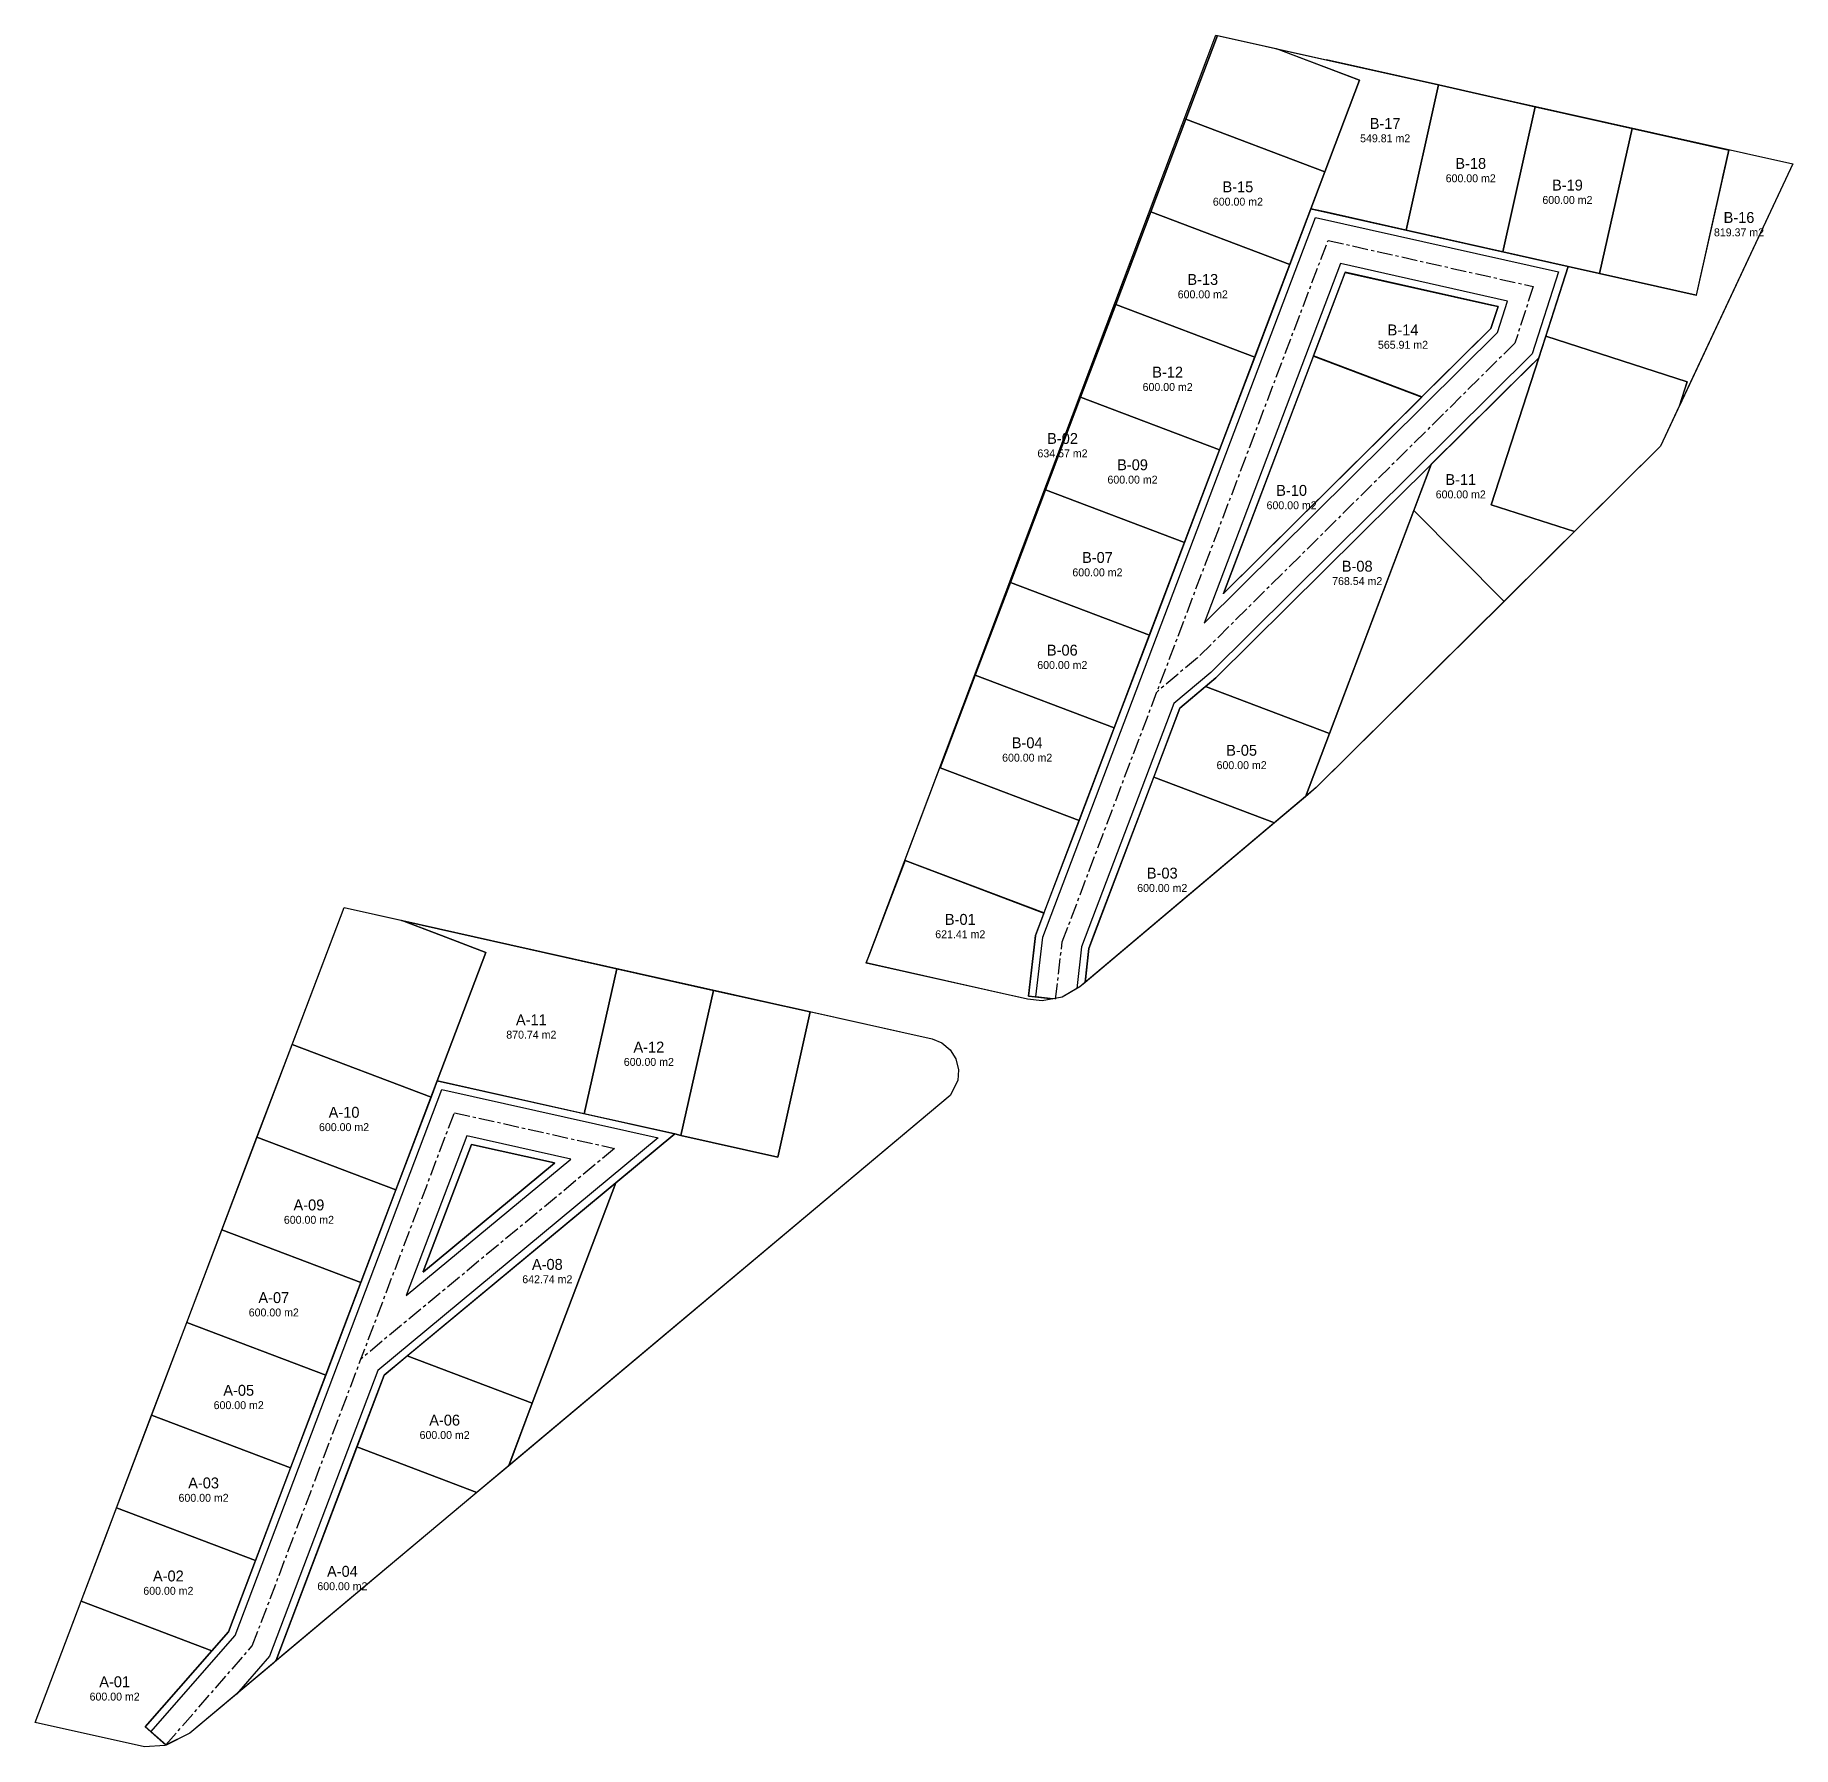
# Model space of a CAD drawing. Header units: metres. Extents: x 357879 to 358234, y 2285120 to 2285465.
import ezdxf
from ezdxf.enums import TextEntityAlignment as Align

# ---------------------------------------------------------------- set-up
doc = ezdxf.new("R2010")
doc.units = ezdxf.units.M
doc.linetypes.add('CENTER', pattern=[5.08, 3.175, -0.635, 0.635, -0.635])
for name, color, linetype in [('AREA-VERDE', 3, 'Continuous'), ('LOT-LOTES', 2, 'Continuous'), ('LOT-LOTES-IRREG', 30, 'Continuous'), ('LOT-TEXTO', 7, 'Continuous'), ('POLIGONO', 5, 'Continuous'), ('VIAL-ARROYO', 8, 'Continuous'), ('VIAL-BANQUETA', 9, 'Continuous'), ('VIAL-EJE', 1, 'Continuous')]:
    doc.layers.add(name, color=color, linetype=linetype)

msp = doc.modelspace()

# ---------------------------------------------------------------- texts
at = {"layer": 'LOT-TEXTO'}
for s, height, p in [('B-17', 2.2, (358151.75, 2285447.32)), ('549.81 m2', 1.6, (358151.75, 2285444.32)), ('B-18', 2.2, (358169.02, 2285439.25)), ('B-15', 2.2, (358122.03, 2285434.53)), ('600.00 m2', 1.6, (358169.02, 2285436.25)), ('B-19', 2.2, (358188.54, 2285434.88)), ('600.00 m2', 1.6, (358122.03, 2285431.53)), ('600.00 m2', 1.6, (358188.54, 2285431.88)), ('B-16', 2.2, (358223.17, 2285428.34)), ('819.37 m2', 1.6, (358223.17, 2285425.34)), ('B-13', 2.2, (358114.94, 2285415.83)), ('600.00 m2', 1.6, (358114.94, 2285412.83)), ('565.91 m2', 1.6, (358155.35, 2285402.65)), ('B-14', 2.2, (358155.35, 2285405.65)), ('B-12', 2.2, (358107.85, 2285397.13)), ('600.00 m2', 1.6, (358107.85, 2285394.13)), ('B-02', 2.2, (358086.63, 2285383.74)), ('634.57 m2', 1.6, (358086.63, 2285380.74)), ('B-09', 2.2, (358100.76, 2285378.43)), ('600.00 m2', 1.6, (358100.76, 2285375.43)), ('B-11', 2.2, (358167.01, 2285375.45)), ('B-10', 2.2, (358132.87, 2285373.26)), ('600.00 m2', 1.6, (358167.01, 2285372.45)), ('600.00 m2', 1.6, (358132.87, 2285370.26)), ('B-07', 2.2, (358093.68, 2285359.72)), ('600.00 m2', 1.6, (358093.68, 2285356.72)), ('B-08', 2.2, (358146.11, 2285357.96)), ('768.54 m2', 1.6, (358146.11, 2285354.96)), ('B-06', 2.2, (358086.59, 2285341.02)), ('600.00 m2', 1.6, (358086.59, 2285338.02)), ('B-04', 2.2, (358079.5, 2285322.32)), ('B-05', 2.2, (358122.78, 2285320.81)), ('600.00 m2', 1.6, (358079.5, 2285319.32)), ('600.00 m2', 1.6, (358122.78, 2285317.81)), ('B-03', 2.2, (358106.76, 2285296.02)), ('600.00 m2', 1.6, (358106.76, 2285293.02)), ('B-01', 2.2, (358066, 2285286.68)), ('621.41 m2', 1.6, (358066, 2285283.68)), ('A-11', 2.2, (357979.42, 2285266.41)), ('870.74 m2', 1.6, (357979.42, 2285263.41)), ('A-12', 2.2, (358003.14, 2285260.91)), ('600.00 m2', 1.6, (358003.14, 2285257.91)), ('A-10', 2.2, (357941.62, 2285247.75)), ('600.00 m2', 1.6, (357941.62, 2285244.75)), ('A-09', 2.2, (357934.53, 2285229.05)), ('600.00 m2', 1.6, (357934.53, 2285226.05)), ('A-08', 2.2, (357982.65, 2285217.05)), ('642.74 m2', 1.6, (357982.65, 2285214.05)), ('A-07', 2.2, (357927.44, 2285210.35)), ('600.00 m2', 1.6, (357927.44, 2285207.35)), ('A-05', 2.2, (357920.36, 2285191.64)), ('600.00 m2', 1.6, (357920.36, 2285188.64)), ('600.00 m2', 1.6, (357961.92, 2285182.62)), ('A-06', 2.2, (357961.92, 2285185.62)), ('A-03', 2.2, (357913.27, 2285172.94)), ('600.00 m2', 1.6, (357913.27, 2285169.94)), ('A-02', 2.2, (357906.16, 2285154.17)), ('A-04', 2.2, (357941.29, 2285155.1)), ('600.00 m2', 1.6, (357906.16, 2285151.17)), ('600.00 m2', 1.6, (357941.29, 2285152.1)), ('A-01', 2.2, (357895.32, 2285132.82)), ('600.00 m2', 1.6, (357895.32, 2285129.82))]:
    msp.add_text(s, height=height, dxfattribs=at).set_placement(p, align=Align.MIDDLE_CENTER)

# ---------------------------------------------------------------- linework, layer by layer
at = {"layer": 'AREA-VERDE'}
for points in [[(358139.6, 2285437.57), (358111.54, 2285448.2), (358117.93, 2285465.06), (358129.73, 2285462.43), (358146.59, 2285456.04), (358139.6, 2285437.57)], [(358221.09, 2285441.96), (358214.54, 2285412.69), (358195.02, 2285417.06), (358201.58, 2285446.33), (358221.09, 2285441.96)], [(358211.12, 2285390.26), (358207.33, 2285382.17), (358207.33, 2285382.17), (358207.33, 2285382.17), (358207.33, 2285382.17), (358207.33, 2285382.17), (358207.33, 2285382.17), (358207.33, 2285382.17), (358207.33, 2285382.17), (358207.33, 2285382.17), (358207.33, 2285382.17), (358207.33, 2285382.17), (358207.33, 2285382.17), (358207.33, 2285382.17), (358207.33, 2285382.17), (358207.33, 2285382.17), (358207.33, 2285382.17), (358207.33, 2285382.17), (358207.33, 2285382.17), (358207.33, 2285382.17), (358207.33, 2285382.17), (358207.33, 2285382.17), (358207.33, 2285382.17), (358207.33, 2285382.17), (358207.33, 2285382.17), (358207.33, 2285382.17), (358207.33, 2285382.17), (358207.33, 2285382.17), (358207.33, 2285382.17), (358207.33, 2285382.17), (358207.33, 2285382.17), (358207.33, 2285382.17), (358207.33, 2285382.17), (358207.33, 2285382.17), (358207.33, 2285382.17), (358207.33, 2285382.17), (358207.33, 2285382.17), (358207.33, 2285382.17), (358207.33, 2285382.17), (358207.33, 2285382.17), (358207.33, 2285382.17), (358207.33, 2285382.17), (358207.33, 2285382.17), (358207.33, 2285382.17), (358207.33, 2285382.17), (358207.33, 2285382.17), (358207.33, 2285382.17), (358207.33, 2285382.17), (358207.33, 2285382.17), (358207.33, 2285382.17), (358207.33, 2285382.17), (358207.33, 2285382.17), (358207.33, 2285382.17), (358207.33, 2285382.17), (358207.33, 2285382.17), (358207.33, 2285382.17), (358207.33, 2285382.17), (358207.33, 2285382.17), (358207.33, 2285382.17), (358207.33, 2285382.17), (358207.33, 2285382.17), (358207.33, 2285382.17), (358207.33, 2285382.17), (358207.33, 2285382.17), (358207.33, 2285382.17), (358207.33, 2285382.17), (358207.33, 2285382.17), (358207.33, 2285382.17), (358207.33, 2285382.17), (358207.33, 2285382.17), (358207.33, 2285382.17), (358207.33, 2285382.17), (358207.33, 2285382.17), (358207.33, 2285382.17), (358207.33, 2285382.17), (358207.33, 2285382.17), (358207.33, 2285382.17), (358207.33, 2285382.17), (358207.33, 2285382.17), (358207.33, 2285382.17), (358207.33, 2285382.17), (358189.96, 2285364.95), (358173.18, 2285370.37), (358182.75, 2285400.03), (358184.15, 2285404.36), (358212.7, 2285395.14), (358211.12, 2285390.26)], [(358137.84, 2285313.27), (358137.84, 2285313.27), (358137.84, 2285313.27), (358137.84, 2285313.27), (358137.84, 2285313.27), (358137.84, 2285313.27), (358137.84, 2285313.27), (358137.84, 2285313.27), (358137.84, 2285313.27), (358137.84, 2285313.27), (358137.84, 2285313.27), (358137.84, 2285313.27), (358137.84, 2285313.27), (358137.84, 2285313.27), (358137.84, 2285313.27), (358137.84, 2285313.27), (358137.84, 2285313.27), (358137.84, 2285313.27), (358137.84, 2285313.27), (358137.84, 2285313.27), (358137.84, 2285313.27), (358137.84, 2285313.27), (358137.84, 2285313.27), (358137.84, 2285313.27), (358137.84, 2285313.27), (358137.84, 2285313.27), (358137.84, 2285313.27), (358137.84, 2285313.27), (358137.84, 2285313.27), (358137.84, 2285313.27), (358137.84, 2285313.27), (358137.84, 2285313.27), (358137.84, 2285313.27), (358137.84, 2285313.27), (358135.65, 2285311.43), (358135.65, 2285311.43), (358135.65, 2285311.43), (358135.65, 2285311.43), (358135.65, 2285311.43), (358135.65, 2285311.43), (358135.65, 2285311.43), (358135.65, 2285311.43), (358135.65, 2285311.43), (358135.65, 2285311.43), (358135.65, 2285311.43), (358135.65, 2285311.43), (358135.65, 2285311.43), (358135.65, 2285311.43), (358135.65, 2285311.43), (358135.65, 2285311.43), (358135.65, 2285311.43), (358135.65, 2285311.43), (358135.65, 2285311.43), (358135.64, 2285311.43), (358135.64, 2285311.43), (358135.64, 2285311.43), (358135.64, 2285311.43), (358135.64, 2285311.43), (358135.64, 2285311.43), (358135.64, 2285311.43), (358135.64, 2285311.43), (358135.64, 2285311.43), (358135.64, 2285311.43), (358135.64, 2285311.44), (358135.64, 2285311.44), (358135.64, 2285311.44), (358135.64, 2285311.44), (358135.64, 2285311.44), (358135.64, 2285311.44), (358135.64, 2285311.44), (358135.64, 2285311.44), (358140.49, 2285324.22), (358157.54, 2285369.23), (358175.75, 2285350.86), (358137.84, 2285313.27)], [(357960.44, 2285254.08), (357960.44, 2285254.08), (357959.19, 2285250.79), (357931.14, 2285261.42), (357941.62, 2285289.06), (357941.62, 2285289.07), (357941.62, 2285289.07), (357941.62, 2285289.07), (357941.62, 2285289.07), (357941.62, 2285289.07), (357941.62, 2285289.07), (357941.62, 2285289.07), (357941.62, 2285289.07), (357941.62, 2285289.07), (357941.62, 2285289.07), (357941.62, 2285289.07), (357941.63, 2285289.07), (357941.63, 2285289.07), (357941.63, 2285289.07), (357941.63, 2285289.07), (357953.15, 2285286.5), (357953.15, 2285286.5), (357961.26, 2285283.42), (357970.26, 2285280.01), (357960.44, 2285254.08)], [(357953.21, 2285286.47), (357953.21, 2285286.47), (357953.21, 2285286.47), (357953.21, 2285286.47), (357953.21, 2285286.48), (357953.21, 2285286.48), (357953.21, 2285286.48), (357953.21, 2285286.48), (357953.21, 2285286.48), (357953.21, 2285286.48), (357953.21, 2285286.48), (357953.21, 2285286.48), (357953.21, 2285286.48), (357953.21, 2285286.48), (357953.21, 2285286.48), (357953.21, 2285286.48), (357953.21, 2285286.48), (357953.21, 2285286.48), (357953.21, 2285286.48), (357953.21, 2285286.48), (357953.21, 2285286.48), (357953.21, 2285286.48), (357953.21, 2285286.48), (357953.21, 2285286.48), (357953.21, 2285286.48), (357953.21, 2285286.48), (357953.21, 2285286.48), (357953.21, 2285286.48), (357953.21, 2285286.48), (357953.21, 2285286.48), (357953.21, 2285286.48), (357953.21, 2285286.48), (357953.21, 2285286.48), (358060.31, 2285262.57), (358060.31, 2285262.57), (358060.31, 2285262.57), (358060.31, 2285262.57), (358060.31, 2285262.57), (358060.31, 2285262.57), (358060.31, 2285262.57), (358060.31, 2285262.57), (358060.31, 2285262.57), (358060.31, 2285262.57), (358060.31, 2285262.57), (358060.31, 2285262.57), (358060.31, 2285262.57), (358060.31, 2285262.57), (358060.31, 2285262.57), (358060.31, 2285262.57), (358060.31, 2285262.56), (358060.31, 2285262.56), (358060.31, 2285262.56), (358060.31, 2285262.56), (358060.31, 2285262.56), (358060.31, 2285262.56), (358060.31, 2285262.56), (358060.31, 2285262.56), (358060.31, 2285262.56), (358060.31, 2285262.56), (358060.31, 2285262.56), (358060.31, 2285262.56), (358060.31, 2285262.56), (358060.31, 2285262.56), (358060.31, 2285262.56), (358060.31, 2285262.56), (358060.31, 2285262.56), (358060.31, 2285262.56), (358060.31, 2285262.56), (358060.31, 2285262.56), (358060.31, 2285262.56), (358060.31, 2285262.56), (358060.31, 2285262.56), (358060.31, 2285262.56), (358060.31, 2285262.56), (358060.31, 2285262.56), (358060.31, 2285262.56), (358060.31, 2285262.56), (358060.31, 2285262.56), (358060.31, 2285262.56), (358060.31, 2285262.56), (358060.31, 2285262.56), (358062.26, 2285261.78), (358062.26, 2285261.78), (358062.26, 2285261.78), (358062.26, 2285261.78), (358062.26, 2285261.78), (358062.26, 2285261.78), (358062.26, 2285261.78), (358062.26, 2285261.78), (358062.26, 2285261.78), (358062.26, 2285261.78), (358062.26, 2285261.78), (358062.26, 2285261.78), (358062.26, 2285261.78), (358062.26, 2285261.78), (358062.26, 2285261.78), (358062.26, 2285261.78), (358062.26, 2285261.77), (358062.26, 2285261.77), (358062.26, 2285261.77), (358062.26, 2285261.77), (358062.26, 2285261.77), (358062.26, 2285261.77), (358062.26, 2285261.77), (358062.26, 2285261.77), (358062.26, 2285261.77), (358062.26, 2285261.77), (358062.26, 2285261.77), (358062.26, 2285261.77), (358062.26, 2285261.77), (358062.26, 2285261.77), (358062.26, 2285261.77), (358062.26, 2285261.77), (358062.26, 2285261.77), (358062.26, 2285261.77), (358062.26, 2285261.77), (358062.26, 2285261.77), (358062.26, 2285261.77), (358062.26, 2285261.77), (358062.26, 2285261.77), (358062.26, 2285261.77), (358062.26, 2285261.77), (358062.26, 2285261.77), (358062.26, 2285261.77), (358062.26, 2285261.77), (358062.26, 2285261.77), (358062.26, 2285261.77), (358062.26, 2285261.77), (358062.26, 2285261.77), (358062.26, 2285261.77), (358062.26, 2285261.77), (358062.26, 2285261.77), (358062.26, 2285261.77), (358062.26, 2285261.77), (358062.26, 2285261.77), (358062.26, 2285261.77), (358062.26, 2285261.77), (358062.26, 2285261.77), (358062.26, 2285261.77), (358062.26, 2285261.77), (358062.26, 2285261.77), (358062.26, 2285261.77), (358062.26, 2285261.77), (358062.26, 2285261.77), (358062.26, 2285261.77), (358063.93, 2285260.34), (358063.93, 2285260.34), (358063.93, 2285260.34), (358063.93, 2285260.34), (358063.93, 2285260.34), (358063.93, 2285260.34), (358063.93, 2285260.34), (358063.93, 2285260.34), (358063.93, 2285260.34), (358063.93, 2285260.34), (358063.93, 2285260.34), (358063.93, 2285260.34), (358063.93, 2285260.34), (358063.93, 2285260.34), (358063.93, 2285260.34), (358063.93, 2285260.34), (358063.93, 2285260.34), (358063.93, 2285260.34), (358063.93, 2285260.34), (358063.93, 2285260.34), (358063.93, 2285260.34), (358063.93, 2285260.34), (358063.93, 2285260.34), (358063.93, 2285260.34), (358063.93, 2285260.34), (358063.93, 2285260.34), (358063.93, 2285260.34), (358063.93, 2285260.34), (358063.93, 2285260.34), (358063.93, 2285260.34), (358063.93, 2285260.34), (358063.93, 2285260.34), (358063.93, 2285260.34), (358063.93, 2285260.34), (358063.93, 2285260.34), (358063.93, 2285260.34), (358063.93, 2285260.34), (358063.93, 2285260.34), (358063.93, 2285260.34), (358063.93, 2285260.34), (358063.93, 2285260.34), (358063.93, 2285260.34), (358063.93, 2285260.34), (358063.93, 2285260.34), (358063.93, 2285260.34), (358063.93, 2285260.34), (358063.93, 2285260.34), (358063.93, 2285260.34), (358063.93, 2285260.34), (358063.93, 2285260.34), (358063.93, 2285260.34), (358063.93, 2285260.34), (358063.93, 2285260.34), (358063.93, 2285260.34), (358063.93, 2285260.34), (358063.93, 2285260.34), (358063.93, 2285260.34), (358063.93, 2285260.34), (358063.93, 2285260.34), (358063.93, 2285260.34), (358063.93, 2285260.34), (358063.93, 2285260.34), (358063.93, 2285260.34), (358063.93, 2285260.34), (358065.12, 2285258.56), (358065.12, 2285258.56), (358065.12, 2285258.56), (358065.12, 2285258.56), (358065.12, 2285258.56), (358065.12, 2285258.56), (358065.12, 2285258.56), (358065.12, 2285258.56), (358065.12, 2285258.56), (358065.12, 2285258.56), (358065.12, 2285258.56), (358065.12, 2285258.56), (358065.12, 2285258.56), (358065.12, 2285258.56), (358065.12, 2285258.56), (358065.12, 2285258.56), (358065.12, 2285258.56), (358065.12, 2285258.56), (358065.12, 2285258.56), (358065.12, 2285258.56), (358065.12, 2285258.56), (358065.12, 2285258.56), (358065.12, 2285258.56), (358065.12, 2285258.56), (358065.12, 2285258.56), (358065.12, 2285258.56), (358065.12, 2285258.56), (358065.12, 2285258.56), (358065.12, 2285258.56), (358065.12, 2285258.56), (358065.12, 2285258.56), (358065.12, 2285258.56), (358065.12, 2285258.56), (358065.12, 2285258.56), (358065.12, 2285258.56), (358065.12, 2285258.56), (358065.12, 2285258.56), (358065.12, 2285258.56), (358065.12, 2285258.56), (358065.12, 2285258.56), (358065.12, 2285258.56), (358065.12, 2285258.56), (358065.12, 2285258.56), (358065.12, 2285258.56), (358065.12, 2285258.56), (358065.12, 2285258.56), (358065.12, 2285258.56), (358065.12, 2285258.56), (358065.12, 2285258.56), (358065.12, 2285258.56), (358065.12, 2285258.56), (358065.12, 2285258.56), (358065.12, 2285258.56), (358065.12, 2285258.56), (358065.12, 2285258.55), (358065.12, 2285258.55), (358065.12, 2285258.55), (358065.12, 2285258.55), (358065.12, 2285258.55), (358065.12, 2285258.55), (358065.12, 2285258.55), (358065.12, 2285258.55), (358065.12, 2285258.55), (358065.12, 2285258.55), (358065.12, 2285258.55), (358065.12, 2285258.55), (358065.12, 2285258.55), (358065.12, 2285258.55), (358065.12, 2285258.55), (358065.12, 2285258.55), (358065.12, 2285258.55), (358065.12, 2285258.55), (358065.12, 2285258.55), (358065.12, 2285258.55), (358065.12, 2285258.55), (358065.12, 2285258.55), (358065.12, 2285258.55), (358065.12, 2285258.55), (358065.12, 2285258.55), (358065.12, 2285258.55), (358065.64, 2285256.29), (358065.64, 2285256.29), (358065.64, 2285256.29), (358065.64, 2285256.29), (358065.64, 2285256.29), (358065.64, 2285256.29), (358065.64, 2285256.29), (358065.64, 2285256.29), (358065.64, 2285256.29), (358065.64, 2285256.29), (358065.64, 2285256.29), (358065.64, 2285256.29), (358065.64, 2285256.29), (358065.64, 2285256.29), (358065.64, 2285256.29), (358065.64, 2285256.29), (358065.64, 2285256.29), (358065.64, 2285256.29), (358065.64, 2285256.29), (358065.64, 2285256.29), (358065.64, 2285256.29), (358065.64, 2285256.29), (358065.64, 2285256.29), (358065.64, 2285256.29), (358065.64, 2285256.29), (358065.64, 2285256.29), (358065.64, 2285256.29), (358065.64, 2285256.29), (358065.64, 2285256.29), (358065.64, 2285256.29), (358065.64, 2285256.29), (358065.64, 2285256.29), (358065.64, 2285256.29), (358065.64, 2285256.29), (358065.64, 2285256.29), (358065.64, 2285256.29), (358065.64, 2285256.29), (358065.64, 2285256.29), (358065.64, 2285256.29), (358065.64, 2285256.29), (358065.64, 2285256.29), (358065.64, 2285256.29), (358065.64, 2285256.29), (358065.64, 2285256.29), (358065.64, 2285256.29), (358065.64, 2285256.29), (358065.64, 2285256.29), (358065.64, 2285256.29), (358065.64, 2285256.29), (358065.64, 2285256.29), (358065.64, 2285256.29), (358065.64, 2285256.29), (358065.64, 2285256.29), (358065.64, 2285256.29), (358065.64, 2285256.29), (358065.64, 2285256.29), (358065.64, 2285256.29), (358065.64, 2285256.29), (358065.64, 2285256.29), (358065.64, 2285256.29), (358065.64, 2285256.29), (358065.64, 2285256.29), (358065.64, 2285256.29), (358065.64, 2285256.29), (358065.51, 2285254.15), (358065.51, 2285254.15), (358065.51, 2285254.15), (358065.51, 2285254.15), (358065.51, 2285254.15), (358065.51, 2285254.15), (358065.51, 2285254.15), (358065.51, 2285254.15), (358065.51, 2285254.15), (358065.51, 2285254.15), (358065.51, 2285254.15), (358065.51, 2285254.15), (358065.51, 2285254.15), (358065.51, 2285254.15), (358065.51, 2285254.15), (358065.51, 2285254.15), (358065.51, 2285254.15), (358065.51, 2285254.15), (358065.51, 2285254.15), (358065.51, 2285254.15), (358065.51, 2285254.15), (358065.51, 2285254.15), (358065.51, 2285254.15), (358065.51, 2285254.15), (358065.51, 2285254.15), (358065.51, 2285254.15), (358065.51, 2285254.15), (358065.51, 2285254.15), (358065.51, 2285254.15), (358065.51, 2285254.15), (358065.51, 2285254.15), (358065.51, 2285254.15), (358065.51, 2285254.15), (358065.51, 2285254.15), (358065.51, 2285254.15), (358065.51, 2285254.15), (358065.51, 2285254.15), (358065.51, 2285254.15), (358065.51, 2285254.14), (358065.51, 2285254.14), (358065.51, 2285254.14), (358065.51, 2285254.14), (358065.51, 2285254.14), (358065.51, 2285254.14), (358065.51, 2285254.14), (358065.51, 2285254.14), (358065.51, 2285254.14), (358065.51, 2285254.14), (358065.51, 2285254.14), (358065.51, 2285254.14), (358065.51, 2285254.14), (358065.51, 2285254.14), (358065.51, 2285254.14), (358065.51, 2285254.14), (358065.51, 2285254.14), (358065.51, 2285254.14), (358065.51, 2285254.14), (358065.51, 2285254.14), (358065.51, 2285254.14), (358065.51, 2285254.14), (358065.51, 2285254.14), (358065.51, 2285254.14), (358065.51, 2285254.14), (358065.51, 2285254.14), (358065.51, 2285254.14), (358065.51, 2285254.14), (358065.51, 2285254.14), (358065.51, 2285254.14), (358065.51, 2285254.14), (358065.51, 2285254.14), (358065.51, 2285254.14), (358065.51, 2285254.14), (358065.51, 2285254.14), (358065.51, 2285254.14), (358065.51, 2285254.14), (358065.51, 2285254.14), (358065.51, 2285254.14), (358065.51, 2285254.14), (358065.51, 2285254.14), (358065.51, 2285254.14), (358063.95, 2285251.17), (358063.95, 2285251.17), (358063.95, 2285251.17), (358063.95, 2285251.17), (358063.95, 2285251.17), (358063.95, 2285251.17), (358063.95, 2285251.17), (358063.95, 2285251.17), (358063.95, 2285251.17), (358063.95, 2285251.17), (358063.95, 2285251.17), (358063.95, 2285251.17), (358063.95, 2285251.17), (358063.95, 2285251.17), (358063.95, 2285251.17), (358063.95, 2285251.17), (358063.95, 2285251.17), (358063.95, 2285251.17), (358063.95, 2285251.17), (358063.95, 2285251.17), (358063.95, 2285251.17), (358063.95, 2285251.17), (358063.95, 2285251.17), (358063.95, 2285251.17), (358063.95, 2285251.17), (358063.95, 2285251.17), (358063.95, 2285251.17), (358063.95, 2285251.17), (358063.95, 2285251.17), (358063.95, 2285251.17), (358063.95, 2285251.17), (358063.95, 2285251.17), (358063.95, 2285251.17), (358063.95, 2285251.17), (358063.95, 2285251.17), (358063.95, 2285251.17), (358063.95, 2285251.17), (358063.95, 2285251.17), (358063.95, 2285251.17), (358063.94, 2285251.17), (358063.94, 2285251.17), (358063.94, 2285251.16), (358063.94, 2285251.16), (358063.94, 2285251.16), (358063.94, 2285251.16), (358063.94, 2285251.16), (358063.94, 2285251.16), (358063.94, 2285251.16), (358063.94, 2285251.16), (358063.94, 2285251.16), (358063.94, 2285251.16), (358063.94, 2285251.16), (358063.94, 2285251.16), (358063.94, 2285251.16), (358063.94, 2285251.16), (358063.94, 2285251.16), (358063.94, 2285251.16), (358063.94, 2285251.16), (358063.94, 2285251.16), (358063.94, 2285251.16), (358063.94, 2285251.16), (358063.94, 2285251.16), (358063.94, 2285251.16), (358063.94, 2285251.16), (358063.94, 2285251.16), (358063.94, 2285251.16), (358063.94, 2285251.16), (358063.94, 2285251.16), (358063.94, 2285251.16), (358063.94, 2285251.16), (358063.94, 2285251.16), (358063.94, 2285251.16), (358063.94, 2285251.16), (358063.94, 2285251.16), (358063.94, 2285251.16), (358063.94, 2285251.16), (358063.94, 2285251.16), (358063.94, 2285251.16), (358063.94, 2285251.16), (358063.94, 2285251.16), (357974.86, 2285176.42), (357974.86, 2285176.42), (357974.86, 2285176.42), (357974.86, 2285176.42), (357974.86, 2285176.42), (357974.86, 2285176.42), (357974.86, 2285176.42), (357974.86, 2285176.42), (357974.86, 2285176.42), (357974.86, 2285176.42), (357974.86, 2285176.42), (357974.86, 2285176.42), (357974.86, 2285176.42), (357974.86, 2285176.42), (357974.86, 2285176.42), (357974.86, 2285176.42), (357974.86, 2285176.42), (357974.86, 2285176.42), (357974.86, 2285176.42), (357974.85, 2285176.42), (357974.85, 2285176.42), (357974.85, 2285176.42), (357974.85, 2285176.42), (357974.85, 2285176.42), (357974.85, 2285176.42), (357974.85, 2285176.42), (357974.85, 2285176.42), (357974.85, 2285176.42), (357974.85, 2285176.42), (357974.85, 2285176.43), (357974.85, 2285176.43), (357974.85, 2285176.43), (357974.85, 2285176.43), (357974.85, 2285176.43), (357979.62, 2285189.01), (357996.49, 2285233.51), (357996.49, 2285233.51), (357996.49, 2285233.51), (357996.49, 2285233.52), (357996.49, 2285233.52), (357996.49, 2285233.52), (357996.49, 2285233.52), (357996.49, 2285233.52), (357996.49, 2285233.52), (357996.49, 2285233.52), (357996.49, 2285233.52), (357996.49, 2285233.52), (358008.36, 2285243.37), (358008.36, 2285243.37), (358008.36, 2285243.37), (358008.36, 2285243.37), (358008.36, 2285243.37), (358008.37, 2285243.37), (358008.37, 2285243.37), (358008.37, 2285243.37), (358008.37, 2285243.37), (358008.37, 2285243.37), (358009.62, 2285243.09), (358029.14, 2285238.72), (358029.14, 2285238.72), (358029.14, 2285238.72), (358035.69, 2285268), (358035.69, 2285268), (358035.69, 2285268), (358016.17, 2285272.36), (357996.65, 2285276.73), (357953.46, 2285286.38), (357953.46, 2285286.38), (357953.21, 2285286.47), (357953.21, 2285286.47), (357953.21, 2285286.47), (357953.21, 2285286.47), (357953.21, 2285286.47)], [(358029.14, 2285238.72), (358009.62, 2285243.09), (358016.17, 2285272.36), (358035.69, 2285268), (358029.14, 2285238.72)], [(357967.34, 2285241.26), (357967.34, 2285241.26), (357967.34, 2285241.26), (357967.34, 2285241.26), (357967.34, 2285241.26), (357967.34, 2285241.26), (357967.34, 2285241.26), (357967.34, 2285241.26), (357967.34, 2285241.26), (357967.34, 2285241.26), (357967.34, 2285241.26), (357967.34, 2285241.26), (357967.34, 2285241.26), (357967.34, 2285241.26), (357967.34, 2285241.26), (357967.34, 2285241.26), (357967.34, 2285241.26), (357967.34, 2285241.26), (357967.34, 2285241.26), (357967.34, 2285241.26), (357967.35, 2285241.26), (357967.35, 2285241.26), (357967.35, 2285241.26), (357967.35, 2285241.26), (357967.35, 2285241.26), (357967.35, 2285241.26), (357967.35, 2285241.26), (357967.35, 2285241.26), (357967.35, 2285241.26), (357967.35, 2285241.26), (357967.35, 2285241.26), (357967.35, 2285241.26), (357967.35, 2285241.26), (357967.35, 2285241.26), (357967.35, 2285241.26), (357967.35, 2285241.26), (357967.35, 2285241.26), (357984.07, 2285237.53), (357984.07, 2285237.53), (357984.07, 2285237.53), (357984.07, 2285237.53), (357984.07, 2285237.53), (357984.07, 2285237.53), (357984.07, 2285237.53), (357984.07, 2285237.53), (357984.07, 2285237.53), (357984.07, 2285237.53), (357984.07, 2285237.53), (357984.07, 2285237.53), (357984.07, 2285237.52), (357984.07, 2285237.52), (357984.07, 2285237.52), (357984.07, 2285237.52), (357984.07, 2285237.52), (357984.07, 2285237.52), (357984.07, 2285237.52), (357984.07, 2285237.52), (357984.07, 2285237.52), (357984.07, 2285237.52), (357984.07, 2285237.52), (357984.07, 2285237.52), (357984.07, 2285237.52), (357984.07, 2285237.52), (357984.07, 2285237.52), (357984.07, 2285237.52), (357984.07, 2285237.52), (357984.07, 2285237.52), (357984.07, 2285237.52), (357984.07, 2285237.52), (357984.08, 2285237.52), (357984.08, 2285237.52), (357984.07, 2285237.52), (357984.07, 2285237.52), (357984.07, 2285237.51), (357984.07, 2285237.51), (357984.07, 2285237.51), (357984.07, 2285237.51), (357984.07, 2285237.51), (357984.07, 2285237.51), (357984.07, 2285237.51), (357984.07, 2285237.51), (357984.07, 2285237.51), (357984.07, 2285237.51), (357984.07, 2285237.51), (357984.07, 2285237.51), (357984.07, 2285237.51), (357984.07, 2285237.51), (357984.07, 2285237.51), (357984.07, 2285237.51), (357984.07, 2285237.51), (357984.07, 2285237.51), (357984.07, 2285237.51), (357957.63, 2285215.58), (357957.63, 2285215.58), (357957.63, 2285215.58), (357957.63, 2285215.58), (357957.63, 2285215.58), (357957.63, 2285215.58), (357957.63, 2285215.58), (357957.63, 2285215.58), (357957.63, 2285215.58), (357957.63, 2285215.58), (357957.63, 2285215.58), (357957.63, 2285215.58), (357957.62, 2285215.57), (357957.62, 2285215.57), (357957.62, 2285215.57), (357957.62, 2285215.57), (357957.62, 2285215.57), (357957.62, 2285215.57), (357957.62, 2285215.57), (357957.62, 2285215.57), (357957.62, 2285215.57), (357957.62, 2285215.57), (357957.62, 2285215.57), (357957.62, 2285215.57), (357957.62, 2285215.57), (357957.62, 2285215.58), (357957.62, 2285215.58), (357957.62, 2285215.58), (357957.62, 2285215.58), (357957.62, 2285215.58), (357957.62, 2285215.58), (357957.62, 2285215.58), (357957.62, 2285215.58), (357957.62, 2285215.58), (357957.61, 2285215.58), (357957.61, 2285215.58), (357957.61, 2285215.58), (357957.61, 2285215.58), (357957.61, 2285215.58), (357957.61, 2285215.58), (357957.61, 2285215.58), (357957.61, 2285215.58), (357957.61, 2285215.58), (357957.61, 2285215.58), (357957.61, 2285215.58), (357957.61, 2285215.58), (357957.61, 2285215.58), (357957.61, 2285215.58), (357957.61, 2285215.58), (357957.61, 2285215.58), (357957.61, 2285215.58), (357957.61, 2285215.59), (357957.61, 2285215.59), (357957.61, 2285215.59), (357957.61, 2285215.59), (357957.61, 2285215.59), (357957.61, 2285215.59), (357957.61, 2285215.59), (357957.61, 2285215.59), (357957.61, 2285215.59), (357957.61, 2285215.59), (357957.61, 2285215.59), (357967.34, 2285241.26), (357967.34, 2285241.26)]]:
    msp.add_lwpolyline(points, close=True, dxfattribs=at)
at = {"layer": 'LOT-LOTES'}
for points in [[(358182.06, 2285450.7), (358175.5, 2285421.43), (358155.99, 2285425.8), (358162.54, 2285455.08), (358182.06, 2285450.7)], [(358201.58, 2285446.33), (358195.02, 2285417.06), (358188.71, 2285418.47), (358188.71, 2285418.47), (358175.5, 2285421.43), (358182.06, 2285450.7), (358201.58, 2285446.33)], [(358132.51, 2285418.87), (358104.45, 2285429.5), (358111.54, 2285448.2), (358139.6, 2285437.57), (358132.51, 2285418.87)], [(358125.42, 2285400.16), (358097.37, 2285410.79), (358104.45, 2285429.5), (358132.51, 2285418.87), (358125.42, 2285400.16)], [(358118.33, 2285381.46), (358090.28, 2285392.09), (358097.37, 2285410.79), (358125.42, 2285400.16), (358118.33, 2285381.46)], [(358111.25, 2285362.76), (358083.19, 2285373.39), (358090.28, 2285392.09), (358118.33, 2285381.46), (358111.25, 2285362.76)], [(358104.16, 2285344.06), (358076.11, 2285354.69), (358083.19, 2285373.39), (358111.25, 2285362.76), (358104.16, 2285344.06)], [(358097.07, 2285325.36), (358069.02, 2285335.99), (358076.11, 2285354.69), (358104.16, 2285344.06), (358097.07, 2285325.36)], [(358089.99, 2285306.65), (358061.93, 2285317.28), (358069.02, 2285335.99), (358097.07, 2285325.36), (358089.99, 2285306.65)], [(358008.36, 2285243.37), (358008.36, 2285243.37), (357990.11, 2285247.45), (357996.65, 2285276.73), (358016.17, 2285272.36), (358009.62, 2285243.09), (358008.36, 2285243.37)], [(357952.1, 2285232.09), (357924.05, 2285242.72), (357931.14, 2285261.42), (357959.19, 2285250.79), (357952.1, 2285232.09)], [(357945.01, 2285213.38), (357916.96, 2285224.01), (357924.05, 2285242.72), (357952.1, 2285232.09), (357945.01, 2285213.38)], [(357937.93, 2285194.68), (357909.87, 2285205.31), (357916.96, 2285224.01), (357945.01, 2285213.38), (357937.93, 2285194.68)], [(357930.84, 2285175.98), (357902.79, 2285186.61), (357909.87, 2285205.31), (357937.93, 2285194.68), (357930.84, 2285175.98)], [(357923.75, 2285157.27), (357895.7, 2285167.9), (357902.79, 2285186.61), (357930.84, 2285175.98), (357923.75, 2285157.27)], [(357918.31, 2285142.92), (357918.31, 2285142.92), (357918.31, 2285142.92), (357918.31, 2285142.92), (357918.31, 2285142.92), (357918.31, 2285142.91), (357918.31, 2285142.91), (357918.31, 2285142.91), (357914.95, 2285139.07), (357888.56, 2285149.07), (357893.39, 2285161.82), (357895.7, 2285167.9), (357923.75, 2285157.27), (357918.31, 2285142.92)]]:
    msp.add_lwpolyline(points, close=True, dxfattribs=at)
at = {"layer": 'LOT-LOTES-IRREG'}
for points in [[(358049.62, 2285284.81), (358049.62, 2285284.81), (358049.62, 2285284.81), (358049.62, 2285284.81), (358049.62, 2285284.81), (358049.62, 2285284.81), (358117.57, 2285465.13), (358117.57, 2285465.13), (358117.57, 2285465.13), (358117.57, 2285465.13), (358117.57, 2285465.13), (358117.57, 2285465.13), (358117.57, 2285465.13), (358117.57, 2285465.13), (358117.57, 2285465.13), (358117.57, 2285465.13), (358117.57, 2285465.13), (358117.57, 2285465.13), (358117.57, 2285465.13), (358117.57, 2285465.13), (358117.57, 2285465.13), (358117.57, 2285465.13), (358117.57, 2285465.13), (358117.57, 2285465.13), (358117.57, 2285465.13), (358117.57, 2285465.13), (358117.57, 2285465.13), (358117.57, 2285465.13), (358117.57, 2285465.13), (358117.57, 2285465.13), (358117.57, 2285465.13), (358117.57, 2285465.13), (358117.57, 2285465.13), (358117.57, 2285465.13), (358117.57, 2285465.13), (358117.57, 2285465.13), (358117.57, 2285465.13), (358117.57, 2285465.13), (358117.57, 2285465.13), (358117.57, 2285465.13), (358117.57, 2285465.13), (358117.57, 2285465.13), (358117.57, 2285465.13), (358117.57, 2285465.13), (358117.57, 2285465.13), (358117.57, 2285465.13), (358117.57, 2285465.13), (358117.57, 2285465.13), (358117.57, 2285465.13), (358117.57, 2285465.13), (358117.57, 2285465.13), (358117.57, 2285465.13), (358117.57, 2285465.13), (358117.57, 2285465.13), (358117.57, 2285465.13), (358117.57, 2285465.13), (358117.57, 2285465.14), (358117.57, 2285465.14), (358117.57, 2285465.14), (358117.57, 2285465.14), (358117.57, 2285465.14), (358117.57, 2285465.14), (358117.57, 2285465.14), (358117.57, 2285465.14), (358117.57, 2285465.14), (358117.57, 2285465.14), (358117.57, 2285465.14), (358117.57, 2285465.14), (358117.57, 2285465.14), (358117.57, 2285465.14), (358117.57, 2285465.14), (358117.57, 2285465.14), (358117.57, 2285465.14), (358117.57, 2285465.14), (358117.57, 2285465.14), (358117.57, 2285465.14), (358117.57, 2285465.14), (358117.57, 2285465.14), (358117.57, 2285465.14), (358117.57, 2285465.14), (358117.57, 2285465.14), (358117.57, 2285465.14), (358117.57, 2285465.14), (358117.57, 2285465.14), (358117.57, 2285465.14), (358117.57, 2285465.14), (358117.57, 2285465.14), (358117.57, 2285465.14), (358117.57, 2285465.14), (358117.57, 2285465.14), (358117.57, 2285465.14), (358117.58, 2285465.14), (358117.58, 2285465.14), (358117.58, 2285465.14), (358117.58, 2285465.14), (358117.58, 2285465.14), (358117.58, 2285465.14), (358117.58, 2285465.14), (358117.58, 2285465.14), (358117.58, 2285465.14), (358117.58, 2285465.14), (358117.58, 2285465.14), (358117.58, 2285465.14), (358117.58, 2285465.14), (358117.58, 2285465.14), (358117.58, 2285465.14), (358117.58, 2285465.14), (358117.58, 2285465.14), (358117.58, 2285465.14), (358117.58, 2285465.14), (358117.58, 2285465.14), (358117.58, 2285465.14), (358117.58, 2285465.14), (358117.58, 2285465.14), (358117.58, 2285465.14), (358117.58, 2285465.14), (358117.58, 2285465.14), (358117.58, 2285465.14), (358117.58, 2285465.14), (358117.58, 2285465.14), (358117.58, 2285465.14), (358117.58, 2285465.14), (358117.58, 2285465.14), (358117.58, 2285465.14), (358117.58, 2285465.14), (358117.58, 2285465.14), (358117.92, 2285465.06), (358117.92, 2285465.06), (358117.93, 2285465.06), (358117.93, 2285465.06), (358117.93, 2285465.06), (358117.93, 2285465.06), (358117.93, 2285465.06), (358117.93, 2285465.06), (358117.93, 2285465.06), (358117.93, 2285465.06), (358117.93, 2285465.06), (358117.93, 2285465.06), (358117.93, 2285465.06), (358117.93, 2285465.06), (358117.93, 2285465.06), (358117.93, 2285465.06), (358117.93, 2285465.06), (358117.93, 2285465.06), (358117.93, 2285465.06), (358117.93, 2285465.05), (358117.93, 2285465.05), (358117.93, 2285465.05), (358117.93, 2285465.05), (358117.93, 2285465.05), (358117.93, 2285465.05), (358117.93, 2285465.05), (358117.93, 2285465.05), (358117.93, 2285465.05), (358111.54, 2285448.2), (358104.45, 2285429.5), (358097.37, 2285410.79), (358090.28, 2285392.09), (358083.19, 2285373.39), (358076.11, 2285354.69), (358069.02, 2285335.99), (358061.93, 2285317.28), (358061.93, 2285317.28), (358061.93, 2285317.28), (358061.93, 2285317.28), (358061.93, 2285317.28), (358061.93, 2285317.27), (358061.93, 2285317.27), (358061.93, 2285317.27), (358061.93, 2285317.27), (358061.93, 2285317.27), (358061.93, 2285317.26), (358061.94, 2285317.26), (358061.94, 2285317.26), (358061.94, 2285317.26), (358061.94, 2285317.26), (358061.94, 2285317.26), (358061.94, 2285317.26), (358089.96, 2285306.64), (358082.89, 2285287.98), (358054.87, 2285298.59), (358054.87, 2285298.59), (358054.87, 2285298.59), (358054.87, 2285298.59), (358054.86, 2285298.59), (358054.86, 2285298.59), (358054.86, 2285298.59), (358054.86, 2285298.59), (358054.86, 2285298.59), (358054.85, 2285298.59), (358054.85, 2285298.59), (358054.85, 2285298.59), (358054.85, 2285298.59), (358054.85, 2285298.59), (358054.85, 2285298.58), (358054.85, 2285298.58), (358054.85, 2285298.58), (358049.62, 2285284.81), (358049.62, 2285284.8), (358049.62, 2285284.8), (358049.62, 2285284.8), (358049.62, 2285284.8), (358049.62, 2285284.8), (358049.62, 2285284.8), (358049.62, 2285284.8), (358049.62, 2285284.8), (358049.62, 2285284.8), (358049.62, 2285284.8), (358049.62, 2285284.8), (358049.62, 2285284.8), (358049.62, 2285284.8), (358049.62, 2285284.8), (358049.62, 2285284.8), (358049.62, 2285284.8), (358049.62, 2285284.8), (358049.62, 2285284.8), (358049.62, 2285284.8), (358049.62, 2285284.8), (358049.62, 2285284.8), (358049.62, 2285284.8), (358049.62, 2285284.8), (358049.62, 2285284.8), (358049.62, 2285284.8), (358049.62, 2285284.8), (358049.62, 2285284.81), (358049.62, 2285284.81), (358049.62, 2285284.81)], [(358136.77, 2285430.1), (358136.77, 2285430.1), (358136.77, 2285430.1), (358136.77, 2285430.1), (358136.77, 2285430.1), (358136.77, 2285430.1), (358136.77, 2285430.1), (358136.77, 2285430.1), (358136.77, 2285430.11), (358136.77, 2285430.11), (358136.77, 2285430.11), (358136.77, 2285430.11), (358136.77, 2285430.11), (358136.77, 2285430.11), (358136.77, 2285430.11), (358136.77, 2285430.11), (358136.77, 2285430.11), (358136.77, 2285430.11), (358136.77, 2285430.11), (358136.77, 2285430.11), (358136.77, 2285430.11), (358136.77, 2285430.11), (358136.77, 2285430.11), (358139.6, 2285437.57), (358146.59, 2285456.04), (358146.59, 2285456.04), (358146.59, 2285456.04), (358146.59, 2285456.04), (358146.59, 2285456.04), (358146.59, 2285456.04), (358146.59, 2285456.04), (358129.79, 2285462.4), (358129.79, 2285462.4), (358129.79, 2285462.4), (358129.79, 2285462.4), (358129.79, 2285462.4), (358129.79, 2285462.4), (358129.79, 2285462.4), (358129.79, 2285462.4), (358129.79, 2285462.4), (358129.79, 2285462.4), (358129.79, 2285462.4), (358129.79, 2285462.4), (358129.79, 2285462.4), (358129.79, 2285462.4), (358129.79, 2285462.41), (358129.79, 2285462.41), (358129.79, 2285462.41), (358129.79, 2285462.41), (358129.79, 2285462.41), (358129.79, 2285462.41), (358129.79, 2285462.41), (358129.79, 2285462.41), (358129.79, 2285462.41), (358129.79, 2285462.41), (358129.79, 2285462.41), (358129.79, 2285462.41), (358129.79, 2285462.41), (358162.54, 2285455.08), (358155.99, 2285425.8), (358140.24, 2285429.33), (358136.77, 2285430.1), (358136.77, 2285430.1)], [(358139.88, 2285460.15), (358139.88, 2285460.15), (358139.88, 2285460.16), (358139.88, 2285460.16), (358139.88, 2285460.16), (358139.88, 2285460.16), (358139.88, 2285460.16), (358139.88, 2285460.16), (358139.88, 2285460.16), (358139.88, 2285460.16), (358139.88, 2285460.16), (358139.88, 2285460.16), (358139.88, 2285460.16), (358139.88, 2285460.16), (358139.88, 2285460.16), (358139.88, 2285460.16), (358139.88, 2285460.16), (358139.88, 2285460.16), (358139.88, 2285460.16), (358139.89, 2285460.16), (358139.89, 2285460.16), (358139.89, 2285460.16), (358234.02, 2285439.15), (358234.02, 2285439.15), (358234.02, 2285439.15), (358234.02, 2285439.15), (358234.02, 2285439.15), (358234.02, 2285439.15), (358234.03, 2285439.15), (358234.03, 2285439.15), (358234.03, 2285439.15), (358234.03, 2285439.15), (358234.03, 2285439.15), (358234.03, 2285439.15), (358234.03, 2285439.15), (358234.03, 2285439.15), (358234.03, 2285439.15), (358234.03, 2285439.15), (358234.03, 2285439.15), (358234.03, 2285439.15), (358234.03, 2285439.15), (358234.03, 2285439.15), (358234.03, 2285439.15), (358234.03, 2285439.15), (358234.03, 2285439.15), (358234.03, 2285439.15), (358234.03, 2285439.15), (358234.03, 2285439.15), (358234.03, 2285439.15), (358234.03, 2285439.15), (358234.03, 2285439.15), (358234.03, 2285439.15), (358234.03, 2285439.15), (358234.03, 2285439.15), (358234.03, 2285439.15), (358234.03, 2285439.15), (358234.03, 2285439.15), (358234.03, 2285439.15), (358234.03, 2285439.15), (358234.03, 2285439.15), (358234.03, 2285439.15), (358234.03, 2285439.15), (358234.03, 2285439.15), (358234.03, 2285439.15), (358234.03, 2285439.15), (358234.03, 2285439.15), (358234.03, 2285439.15), (358234.03, 2285439.15), (358234.03, 2285439.15), (358234.03, 2285439.15), (358234.03, 2285439.15), (358234.03, 2285439.15), (358234.03, 2285439.15), (358234.03, 2285439.15), (358234.03, 2285439.15), (358234.03, 2285439.15), (358234.03, 2285439.15), (358234.03, 2285439.15), (358234.03, 2285439.15), (358234.03, 2285439.15), (358234.03, 2285439.15), (358234.03, 2285439.15), (358234.03, 2285439.15), (358234.03, 2285439.15), (358234.03, 2285439.15), (358234.03, 2285439.15), (358234.03, 2285439.15), (358234.03, 2285439.15), (358234.03, 2285439.15), (358234.03, 2285439.15), (358234.03, 2285439.15), (358234.03, 2285439.15), (358234.03, 2285439.15), (358234.03, 2285439.15), (358234.03, 2285439.15), (358234.03, 2285439.15), (358234.03, 2285439.15), (358234.03, 2285439.15), (358234.03, 2285439.15), (358234.03, 2285439.15), (358234.03, 2285439.15), (358234.03, 2285439.15), (358234.03, 2285439.15), (358234.03, 2285439.15), (358234.03, 2285439.15), (358234.03, 2285439.15), (358234.03, 2285439.15), (358234.03, 2285439.15), (358234.03, 2285439.15), (358234.03, 2285439.15), (358234.03, 2285439.15), (358234.03, 2285439.15), (358234.03, 2285439.15), (358234.03, 2285439.15), (358234.03, 2285439.15), (358234.03, 2285439.15), (358234.03, 2285439.15), (358234.03, 2285439.15), (358234.03, 2285439.15), (358234.03, 2285439.15), (358234.03, 2285439.15), (358234.03, 2285439.15), (358234.03, 2285439.15), (358234.03, 2285439.15), (358234.03, 2285439.15), (358234.03, 2285439.15), (358234.03, 2285439.15), (358234.03, 2285439.15), (358234.03, 2285439.15), (358234.03, 2285439.15), (358234.03, 2285439.15), (358234.03, 2285439.15), (358234.03, 2285439.14), (358234.03, 2285439.14), (358234.03, 2285439.14), (358234.03, 2285439.14), (358234.03, 2285439.14), (358234.03, 2285439.14), (358234.03, 2285439.14), (358234.03, 2285439.14), (358234.03, 2285439.14), (358234.03, 2285439.14), (358234.03, 2285439.14), (358234.03, 2285439.14), (358234.03, 2285439.14), (358234.03, 2285439.14), (358234.03, 2285439.14), (358234.03, 2285439.14), (358234.03, 2285439.14), (358234.03, 2285439.14), (358234.03, 2285439.14), (358234.03, 2285439.14), (358234.03, 2285439.14), (358234.03, 2285439.14), (358234.03, 2285439.14), (358234.03, 2285439.14), (358234.03, 2285439.14), (358234.03, 2285439.14), (358234.03, 2285439.14), (358234.03, 2285439.14), (358234.03, 2285439.14), (358234.03, 2285439.14), (358234.03, 2285439.14), (358234.03, 2285439.14), (358234.03, 2285439.14), (358234.03, 2285439.14), (358211.16, 2285390.33), (358211.16, 2285390.33), (358211.16, 2285390.33), (358211.16, 2285390.33), (358211.16, 2285390.33), (358211.16, 2285390.33), (358211.16, 2285390.33), (358211.16, 2285390.33), (358211.16, 2285390.33), (358211.16, 2285390.33), (358211.15, 2285390.33), (358211.15, 2285390.33), (358211.15, 2285390.33), (358211.15, 2285390.33), (358211.15, 2285390.33), (358211.15, 2285390.33), (358211.15, 2285390.33), (358211.15, 2285390.33), (358211.15, 2285390.33), (358211.15, 2285390.33), (358211.15, 2285390.33), (358211.15, 2285390.33), (358211.15, 2285390.33), (358211.15, 2285390.33), (358211.15, 2285390.33), (358211.15, 2285390.33), (358211.15, 2285390.33), (358211.15, 2285390.33), (358211.15, 2285390.33), (358211.15, 2285390.33), (358211.15, 2285390.33), (358211.15, 2285390.33), (358211.15, 2285390.33), (358211.15, 2285390.33), (358211.15, 2285390.33), (358211.15, 2285390.34), (358212.7, 2285395.14), (358212.7, 2285395.14), (358212.7, 2285395.15), (358212.7, 2285395.15), (358212.7, 2285395.15), (358212.7, 2285395.15), (358212.7, 2285395.15), (358212.7, 2285395.16), (358212.7, 2285395.16), (358212.7, 2285395.16), (358212.7, 2285395.16), (358212.7, 2285395.16), (358212.69, 2285395.16), (358212.69, 2285395.16), (358212.69, 2285395.17), (358212.69, 2285395.17), (358212.69, 2285395.17), (358184.18, 2285404.37), (358188.72, 2285418.45), (358195.02, 2285417.04), (358214.53, 2285412.67), (358214.53, 2285412.67), (358214.53, 2285412.67), (358214.54, 2285412.67), (358214.54, 2285412.67), (358214.54, 2285412.67), (358214.54, 2285412.67), (358214.54, 2285412.67), (358214.55, 2285412.67), (358214.55, 2285412.67), (358214.55, 2285412.67), (358214.55, 2285412.67), (358214.55, 2285412.67), (358214.55, 2285412.68), (358214.55, 2285412.68), (358214.55, 2285412.68), (358214.56, 2285412.68), (358214.56, 2285412.68), (358214.56, 2285412.68), (358214.56, 2285412.68), (358219.83, 2285436.22), (358219.83, 2285436.22), (358219.83, 2285436.23), (358219.83, 2285436.23), (358219.83, 2285436.23), (358219.83, 2285436.23), (358219.83, 2285436.23), (358219.83, 2285436.23), (358219.83, 2285436.24), (358219.82, 2285436.24), (358219.82, 2285436.24), (358219.82, 2285436.24), (358219.82, 2285436.24), (358219.82, 2285436.24), (358219.82, 2285436.24), (358219.82, 2285436.24), (358219.82, 2285436.24), (358219.82, 2285436.24), (358219.82, 2285436.25), (358219.82, 2285436.25), (358219.81, 2285436.25), (358219.81, 2285436.25), (358219.81, 2285436.25), (358219.81, 2285436.25), (358219.81, 2285436.25), (358219.81, 2285436.25), (358219.81, 2285436.25), (358219.81, 2285436.25), (358219.81, 2285436.25), (358219.81, 2285436.25), (358219.81, 2285436.25), (358221.09, 2285441.94), (358221.09, 2285441.94), (358221.09, 2285441.95), (358221.09, 2285441.95), (358221.09, 2285441.95), (358221.09, 2285441.95), (358221.09, 2285441.95), (358221.09, 2285441.96), (358221.09, 2285441.96), (358221.09, 2285441.96), (358221.08, 2285441.96), (358221.08, 2285441.96), (358221.08, 2285441.96), (358221.08, 2285441.96), (358221.08, 2285441.97), (358221.08, 2285441.97), (358221.07, 2285441.97), (358201.58, 2285446.33), (358182.06, 2285450.7), (358162.54, 2285455.08), (358139.88, 2285460.15), (358139.88, 2285460.15), (358139.88, 2285460.15), (358139.88, 2285460.15), (358139.88, 2285460.15), (358139.88, 2285460.15), (358139.88, 2285460.15), (358139.88, 2285460.15), (358139.88, 2285460.15), (358139.88, 2285460.15), (358139.88, 2285460.15), (358139.88, 2285460.15), (358139.88, 2285460.15), (358139.88, 2285460.15), (358139.88, 2285460.15)], [(358137.29, 2285400.39), (358143.69, 2285417.26), (358173.22, 2285410.65), (358173.22, 2285410.65), (358173.22, 2285410.65), (358173.23, 2285410.65), (358173.23, 2285410.65), (358173.23, 2285410.65), (358173.23, 2285410.65), (358173.23, 2285410.65), (358173.24, 2285410.65), (358173.24, 2285410.65), (358173.24, 2285410.65), (358173.24, 2285410.65), (358173.24, 2285410.66), (358173.24, 2285410.66), (358173.24, 2285410.66), (358173.24, 2285410.66), (358173.24, 2285410.66), (358173.24, 2285410.66), (358173.24, 2285410.66), (358173.24, 2285410.66), (358173.24, 2285410.66), (358173.24, 2285410.66), (358173.25, 2285410.66), (358173.25, 2285410.66), (358173.25, 2285410.66), (358173.25, 2285410.66), (358173.25, 2285410.66), (358173.25, 2285410.66), (358173.25, 2285410.66), (358173.25, 2285410.66), (358173.25, 2285410.66), (358173.25, 2285410.66), (358173.25, 2285410.66), (358173.25, 2285410.66), (358173.25, 2285410.66), (358174.52, 2285410.38), (358174.52, 2285410.38), (358174.52, 2285410.38), (358174.52, 2285410.38), (358174.52, 2285410.38), (358174.52, 2285410.38), (358174.52, 2285410.38), (358174.52, 2285410.38), (358174.52, 2285410.38), (358174.52, 2285410.38), (358174.52, 2285410.38), (358174.52, 2285410.38), (358174.52, 2285410.38), (358174.52, 2285410.38), (358174.52, 2285410.38), (358174.52, 2285410.38), (358174.52, 2285410.38), (358174.53, 2285410.38), (358174.53, 2285410.38), (358174.53, 2285410.38), (358174.53, 2285410.38), (358174.53, 2285410.38), (358174.53, 2285410.38), (358174.53, 2285410.38), (358174.53, 2285410.38), (358174.53, 2285410.38), (358174.53, 2285410.38), (358174.53, 2285410.38), (358174.53, 2285410.38), (358174.53, 2285410.38), (358174.53, 2285410.37), (358174.53, 2285410.37), (358174.53, 2285410.37), (358174.53, 2285410.37), (358174.53, 2285410.37), (358174.53, 2285410.37), (358174.53, 2285410.37), (358174.53, 2285410.37), (358174.53, 2285410.37), (358174.53, 2285410.37), (358174.53, 2285410.37), (358174.53, 2285410.37), (358174.53, 2285410.37), (358174.53, 2285410.37), (358174.53, 2285410.37), (358174.53, 2285410.37), (358174.53, 2285410.37), (358174.53, 2285410.37), (358174.53, 2285410.37), (358174.53, 2285410.37), (358174.53, 2285410.37), (358174.53, 2285410.37), (358174.53, 2285410.37), (358174.53, 2285410.37), (358174.53, 2285410.37), (358174.53, 2285410.37), (358174.53, 2285410.37), (358174.53, 2285410.37), (358174.53, 2285410.37), (358174.53, 2285410.37), (358174.53, 2285410.37), (358174.53, 2285410.37), (358174.53, 2285410.37), (358174.53, 2285410.37), (358174.53, 2285410.37), (358174.53, 2285410.37), (358174.53, 2285410.37), (358174.53, 2285410.37), (358174.53, 2285410.37), (358174.53, 2285410.37), (358174.53, 2285410.37), (358174.53, 2285410.37), (358174.53, 2285410.37), (358174.53, 2285410.37), (358174.53, 2285410.37), (358174.53, 2285410.37), (358174.53, 2285410.37), (358174.53, 2285410.37), (358174.53, 2285410.37), (358174.53, 2285410.37), (358174.53, 2285410.37), (358174.53, 2285410.37), (358174.53, 2285410.37), (358174.53, 2285410.37), (358174.53, 2285410.37), (358174.53, 2285410.37), (358174.53, 2285410.37), (358174.53, 2285410.37), (358174.53, 2285410.37), (358174.53, 2285410.37), (358174.53, 2285410.37), (358174.53, 2285410.37), (358174.53, 2285410.37), (358174.53, 2285410.37), (358174.53, 2285410.37), (358174.53, 2285410.37), (358174.53, 2285410.37), (358174.53, 2285410.37), (358174.53, 2285410.37), (358174.53, 2285410.37), (358174.53, 2285410.37), (358174.53, 2285410.37), (358174.53, 2285410.37), (358174.53, 2285410.37), (358174.53, 2285410.37), (358174.53, 2285410.37), (358174.53, 2285410.37), (358174.53, 2285410.37), (358174.53, 2285410.37), (358174.53, 2285410.37), (358174.53, 2285410.37), (358174.53, 2285410.37), (358174.53, 2285410.37), (358174.53, 2285410.37), (358174.53, 2285410.37), (358174.53, 2285410.37), (358174.53, 2285410.37), (358174.53, 2285410.37), (358174.53, 2285410.37), (358174.53, 2285410.37), (358174.53, 2285410.37), (358174.53, 2285410.37), (358174.53, 2285410.37), (358174.53, 2285410.37), (358174.53, 2285410.37), (358174.53, 2285410.37), (358174.53, 2285410.37), (358174.53, 2285410.36), (358174.53, 2285410.36), (358174.53, 2285410.36), (358174.53, 2285410.36), (358174.53, 2285410.36), (358174.53, 2285410.36), (358174.53, 2285410.36), (358174.53, 2285410.36), (358174.53, 2285410.36), (358174.53, 2285410.36), (358174.53, 2285410.36), (358174.53, 2285410.36), (358174.53, 2285410.36), (358173.11, 2285405.96), (358173.11, 2285405.96), (358173.11, 2285405.95), (358173.11, 2285405.95), (358173.11, 2285405.95), (358173.11, 2285405.95), (358173.11, 2285405.95), (358173.11, 2285405.95), (358173.11, 2285405.95), (358173.11, 2285405.95), (358173.11, 2285405.95), (358173.11, 2285405.95), (358173.11, 2285405.95), (358173.11, 2285405.95), (358173.11, 2285405.95), (358173.11, 2285405.95), (358173.11, 2285405.95), (358173.11, 2285405.95), (358173.11, 2285405.95), (358173.11, 2285405.95), (358173.11, 2285405.95), (358173.11, 2285405.95), (358173.11, 2285405.95), (358173.11, 2285405.95), (358173.11, 2285405.95), (358173.11, 2285405.95), (358173.11, 2285405.95), (358173.11, 2285405.95), (358173.11, 2285405.95), (358173.11, 2285405.95), (358173.11, 2285405.95), (358173.11, 2285405.95), (358173.11, 2285405.95), (358173.11, 2285405.95), (358173.1, 2285405.95), (358173.1, 2285405.95), (358173.1, 2285405.95), (358173.1, 2285405.95), (358173.1, 2285405.95), (358173.1, 2285405.95), (358170.49, 2285403.35), (358170.49, 2285403.35), (358170.48, 2285403.35), (358170.48, 2285403.35), (358170.48, 2285403.35), (358170.48, 2285403.35), (358170.48, 2285403.35), (358170.48, 2285403.35), (358170.48, 2285403.35), (358170.48, 2285403.35), (358170.48, 2285403.35), (358170.48, 2285403.35), (358170.48, 2285403.35), (358170.48, 2285403.35), (358170.48, 2285403.35), (358170.48, 2285403.35), (358170.48, 2285403.35), (358170.48, 2285403.35), (358170.48, 2285403.35), (358170.48, 2285403.35), (358170.48, 2285403.35), (358170.47, 2285403.35), (358170.47, 2285403.36), (358170.47, 2285403.36), (358170.47, 2285403.36), (358170.47, 2285403.36), (358170.46, 2285403.36), (358170.46, 2285403.36), (358170.46, 2285403.35), (358170.46, 2285403.35), (358170.46, 2285403.35), (358170.46, 2285403.35), (358170.45, 2285403.35), (358159.12, 2285392.12), (358137.29, 2285400.39)], [(358119.11, 2285352.42), (358119.11, 2285352.42), (358119.11, 2285352.42), (358119.11, 2285352.42), (358119.11, 2285352.42), (358119.11, 2285352.42), (358119.11, 2285352.42), (358119.11, 2285352.42), (358119.11, 2285352.42), (358119.11, 2285352.42), (358119.11, 2285352.42), (358119.11, 2285352.42), (358119.11, 2285352.42), (358119.11, 2285352.42), (358119.11, 2285352.41), (358119.11, 2285352.41), (358119.11, 2285352.41), (358119.11, 2285352.41), (358119.11, 2285352.41), (358119.11, 2285352.41), (358119.1, 2285352.41), (358119.1, 2285352.41), (358119.1, 2285352.41), (358119.1, 2285352.41), (358119.1, 2285352.41), (358119.1, 2285352.41), (358119.1, 2285352.42), (358119.1, 2285352.42), (358119.1, 2285352.42), (358119.1, 2285352.42), (358119.1, 2285352.42), (358119.1, 2285352.42), (358119.1, 2285352.42), (358119.1, 2285352.42), (358119.1, 2285352.42), (358119.1, 2285352.42), (358119.1, 2285352.42), (358119.1, 2285352.42), (358119.1, 2285352.42), (358119.1, 2285352.42), (358119.1, 2285352.42), (358119.1, 2285352.42), (358119.1, 2285352.42), (358119.1, 2285352.42), (358119.1, 2285352.42), (358119.1, 2285352.42), (358119.1, 2285352.42), (358119.09, 2285352.42), (358119.09, 2285352.42), (358119.09, 2285352.42), (358119.09, 2285352.42), (358119.09, 2285352.42), (358119.09, 2285352.42), (358119.09, 2285352.43), (358119.09, 2285352.43), (358119.09, 2285352.43), (358119.09, 2285352.43), (358119.09, 2285352.43), (358119.1, 2285352.43), (358119.1, 2285352.43), (358119.1, 2285352.43), (358119.1, 2285352.43), (358119.1, 2285352.43), (358119.1, 2285352.43), (358137.27, 2285400.38), (358159.13, 2285392.09), (358119.11, 2285352.42)], [(358182.74, 2285400.01), (358182.74, 2285400.01), (358182.74, 2285400.01), (358182.74, 2285400.01), (358182.74, 2285400.01), (358182.74, 2285400.01), (358182.74, 2285400.01), (358182.74, 2285400.01), (358182.74, 2285400.01), (358182.74, 2285400.01), (358182.74, 2285400.01), (358182.74, 2285400.01), (358182.74, 2285400.01), (358182.74, 2285400.01), (358182.74, 2285400.01), (358182.74, 2285400.01), (358182.74, 2285400.01), (358182.75, 2285400.01), (358182.75, 2285400.01), (358182.75, 2285400.01), (358182.75, 2285400.01), (358182.75, 2285400.01), (358182.75, 2285400.01), (358182.75, 2285400.01), (358182.75, 2285400.01), (358182.75, 2285400.01), (358182.75, 2285400.01), (358182.75, 2285400.01), (358173.18, 2285370.37), (358173.18, 2285370.37), (358173.18, 2285370.37), (358189.96, 2285364.95), (358189.96, 2285364.95), (358189.96, 2285364.95), (358189.96, 2285364.95), (358189.96, 2285364.95), (358189.96, 2285364.95), (358189.96, 2285364.95), (358189.96, 2285364.95), (358189.96, 2285364.95), (358189.96, 2285364.95), (358189.96, 2285364.95), (358189.96, 2285364.95), (358189.96, 2285364.95), (358189.96, 2285364.95), (358189.96, 2285364.95), (358189.96, 2285364.95), (358189.96, 2285364.95), (358189.96, 2285364.95), (358189.96, 2285364.95), (358189.96, 2285364.95), (358189.96, 2285364.95), (358189.96, 2285364.95), (358175.75, 2285350.86), (358157.54, 2285369.23), (358161.07, 2285378.52), (358161.07, 2285378.52), (358161.07, 2285378.52), (358161.07, 2285378.52), (358161.07, 2285378.52), (358161.07, 2285378.52), (358161.07, 2285378.52), (358161.07, 2285378.52), (358161.07, 2285378.52), (358161.07, 2285378.52), (358161.07, 2285378.52), (358161.07, 2285378.53), (358161.07, 2285378.53), (358161.07, 2285378.53), (358180.48, 2285397.78), (358182.74, 2285400.01), (358182.74, 2285400.01)], [(358117.58, 2285335.4), (358117.58, 2285335.4), (358117.58, 2285335.4), (358117.58, 2285335.4), (358117.58, 2285335.4), (358117.58, 2285335.4), (358117.58, 2285335.4), (358117.58, 2285335.4), (358161.07, 2285378.52), (358140.49, 2285324.22), (358115.52, 2285333.68), (358117.58, 2285335.4)], [(358110.34, 2285329.32), (358110.34, 2285329.32), (358110.34, 2285329.32), (358110.34, 2285329.32), (358110.34, 2285329.32), (358110.34, 2285329.32), (358110.34, 2285329.33), (358110.34, 2285329.33), (358110.34, 2285329.33), (358110.34, 2285329.33), (358110.34, 2285329.33), (358110.34, 2285329.33), (358110.34, 2285329.33), (358110.34, 2285329.33), (358110.34, 2285329.33), (358110.34, 2285329.33), (358110.34, 2285329.33), (358110.34, 2285329.33), (358115.52, 2285333.68), (358140.49, 2285324.22), (358135.64, 2285311.42), (358129.41, 2285306.17), (358105.06, 2285315.4), (358110.34, 2285329.32)], [(358105.06, 2285315.4), (358129.41, 2285306.17), (358091.19, 2285273.97), (358091.19, 2285273.97), (358091.19, 2285273.97), (358091.19, 2285273.97), (358091.19, 2285273.97), (358091.18, 2285273.97), (358091.18, 2285273.97), (358091.18, 2285273.97), (358091.18, 2285273.97), (358091.18, 2285273.97), (358091.18, 2285273.97), (358091.18, 2285273.97), (358091.18, 2285273.97), (358091.18, 2285273.97), (358091.18, 2285273.97), (358091.18, 2285273.97), (358091.18, 2285273.97), (358091.18, 2285273.97), (358091.18, 2285273.97), (358091.18, 2285273.97), (358091.18, 2285273.97), (358091.18, 2285273.97), (358091.18, 2285273.97), (358091.18, 2285273.97), (358091.18, 2285273.97), (358091.18, 2285273.97), (358091.18, 2285273.97), (358091.17, 2285273.97), (358091.17, 2285273.97), (358091.17, 2285273.97), (358091.17, 2285273.97), (358091.17, 2285273.97), (358091.17, 2285273.97), (358091.17, 2285273.97), (358091.17, 2285273.97), (358091.17, 2285273.97), (358091.17, 2285273.97), (358091.17, 2285273.97), (358091.17, 2285273.97), (358091.17, 2285273.97), (358091.17, 2285273.97), (358091.17, 2285273.98), (358091.17, 2285273.98), (358091.17, 2285273.98), (358091.17, 2285273.98), (358091.17, 2285273.98), (358091.17, 2285273.98), (358091.17, 2285273.98), (358091.17, 2285273.98), (358091.17, 2285273.98), (358091.96, 2285280.81), (358091.96, 2285280.81), (358091.96, 2285280.81), (358091.96, 2285280.81), (358091.96, 2285280.81), (358091.96, 2285280.81), (358091.96, 2285280.81), (358091.96, 2285280.81), (358091.96, 2285280.81), (358091.96, 2285280.81), (358091.96, 2285280.81), (358091.96, 2285280.81), (358091.96, 2285280.81), (358091.96, 2285280.81), (358093.12, 2285283.87), (358105.06, 2285315.4)], [(358047.03, 2285277.88), (358047.72, 2285279.72), (358054.86, 2285298.56), (358082.87, 2285287.94), (358081.16, 2285283.42), (358081.16, 2285283.42), (358081.16, 2285283.42), (358081.16, 2285283.41), (358081.16, 2285283.41), (358081.16, 2285283.41), (358081.16, 2285283.41), (358081.16, 2285283.41), (358081.16, 2285283.4), (358081.16, 2285283.4), (358081.16, 2285283.4), (358081.16, 2285283.4), (358081.17, 2285283.4), (358081.17, 2285283.4), (358081.17, 2285283.4), (358081.17, 2285283.4), (358081.17, 2285283.39), (358081.17, 2285283.39), (358081.18, 2285283.39), (358081.18, 2285283.39), (358081.18, 2285283.39), (358081.18, 2285283.39), (358081.18, 2285283.39), (358081.18, 2285283.39), (358081.18, 2285283.39), (358081.18, 2285283.39), (358081.18, 2285283.39), (358081.18, 2285283.39), (358081.18, 2285283.39), (358081.18, 2285283.39), (358081.18, 2285283.39), (358081.18, 2285283.39), (358081.18, 2285283.39), (358081.18, 2285283.39), (358081.18, 2285283.39), (358081.18, 2285283.39), (358081.18, 2285283.39), (358081.18, 2285283.39), (358079.78, 2285271.22), (358079.78, 2285271.22), (358079.78, 2285271.22), (358079.78, 2285271.21), (358079.78, 2285271.21), (358079.78, 2285271.21), (358079.78, 2285271.21), (358079.78, 2285271.21), (358079.78, 2285271.2), (358079.79, 2285271.2), (358079.79, 2285271.2), (358079.79, 2285271.2), (358079.79, 2285271.2), (358079.79, 2285271.2), (358079.79, 2285271.2), (358079.8, 2285271.2), (358079.8, 2285271.2), (358084.67, 2285270.64), (358084.67, 2285270.64), (358084.67, 2285270.64), (358084.67, 2285270.64), (358084.67, 2285270.64), (358084.67, 2285270.64), (358084.67, 2285270.64), (358084.67, 2285270.64), (358084.67, 2285270.64), (358084.67, 2285270.64), (358084.67, 2285270.64), (358084.67, 2285270.64), (358084.67, 2285270.64), (358084.67, 2285270.64), (358084.67, 2285270.64), (358084.67, 2285270.64), (358084.67, 2285270.64), (358084.67, 2285270.64), (358084.67, 2285270.64), (358084.67, 2285270.64), (358084.67, 2285270.64), (358084.67, 2285270.64), (358084.67, 2285270.64), (358084.67, 2285270.64), (358084.67, 2285270.64), (358084.67, 2285270.64), (358084.67, 2285270.64), (358084.67, 2285270.64), (358084.67, 2285270.64), (358084.67, 2285270.64), (358084.67, 2285270.64), (358084.67, 2285270.64), (358084.67, 2285270.64), (358084.67, 2285270.64), (358084.67, 2285270.64), (358084.67, 2285270.64), (358084.67, 2285270.63), (358084.67, 2285270.63), (358084.67, 2285270.63), (358084.67, 2285270.63), (358084.67, 2285270.63), (358084.67, 2285270.63), (358084.67, 2285270.63), (358084.67, 2285270.63), (358084.67, 2285270.63), (358084.67, 2285270.63), (358084.67, 2285270.63), (358084.67, 2285270.63), (358084.67, 2285270.63), (358084.67, 2285270.63), (358084.67, 2285270.63), (358084.67, 2285270.63), (358084.68, 2285270.63), (358084.68, 2285270.63), (358084.68, 2285270.63), (358084.68, 2285270.63), (358084.68, 2285270.63), (358084.68, 2285270.63), (358084.68, 2285270.63), (358084.68, 2285270.63), (358084.68, 2285270.63), (358084.68, 2285270.63), (358084.68, 2285270.63), (358084.68, 2285270.63), (358084.68, 2285270.63), (358084.68, 2285270.63), (358084.68, 2285270.63), (358084.68, 2285270.63), (358084.68, 2285270.63), (358084.68, 2285270.63), (358084.68, 2285270.63), (358084.68, 2285270.63), (358084.68, 2285270.63), (358084.68, 2285270.63), (358084.68, 2285270.63), (358084.68, 2285270.63), (358084.68, 2285270.63), (358084.68, 2285270.63), (358084.68, 2285270.63), (358084.68, 2285270.63), (358084.68, 2285270.63), (358084.68, 2285270.63), (358084.68, 2285270.63), (358084.68, 2285270.63), (358084.68, 2285270.63), (358084.68, 2285270.63), (358084.68, 2285270.63), (358084.68, 2285270.63), (358084.68, 2285270.63), (358084.68, 2285270.63), (358084.68, 2285270.63), (358084.68, 2285270.63), (358084.68, 2285270.63), (358084.68, 2285270.63), (358084.68, 2285270.63), (358084.68, 2285270.63), (358084.68, 2285270.63), (358084.68, 2285270.63), (358084.68, 2285270.63), (358084.68, 2285270.63), (358084.68, 2285270.63), (358084.68, 2285270.63), (358084.68, 2285270.63), (358084.68, 2285270.63), (358084.68, 2285270.63), (358084.68, 2285270.63), (358084.68, 2285270.63), (358084.68, 2285270.63), (358084.68, 2285270.63), (358084.68, 2285270.63), (358084.68, 2285270.63), (358084.68, 2285270.63), (358084.68, 2285270.63), (358084.68, 2285270.63), (358084.68, 2285270.63), (358084.68, 2285270.63), (358084.68, 2285270.63), (358084.68, 2285270.63), (358084.68, 2285270.63), (358084.68, 2285270.63), (358084.68, 2285270.63), (358084.68, 2285270.63), (358084.68, 2285270.63), (358084.68, 2285270.63), (358084.68, 2285270.63), (358084.68, 2285270.63), (358084.68, 2285270.63), (358084.68, 2285270.63), (358084.68, 2285270.63), (358084.68, 2285270.63), (358084.68, 2285270.63), (358084.68, 2285270.63), (358084.68, 2285270.63), (358084.68, 2285270.63), (358084.68, 2285270.62), (358084.68, 2285270.62), (358084.68, 2285270.62), (358084.68, 2285270.62), (358084.68, 2285270.62), (358084.68, 2285270.62), (358084.68, 2285270.62), (358084.68, 2285270.62), (358084.68, 2285270.62), (358084.68, 2285270.62), (358084.68, 2285270.62), (358084.68, 2285270.62), (358084.68, 2285270.62), (358084.68, 2285270.62), (358084.68, 2285270.62), (358084.68, 2285270.62), (358084.68, 2285270.62), (358084.68, 2285270.62), (358084.68, 2285270.62), (358084.68, 2285270.62), (358084.68, 2285270.62), (358084.68, 2285270.62), (358084.68, 2285270.62), (358084.68, 2285270.62), (358084.68, 2285270.62), (358084.68, 2285270.62), (358084.68, 2285270.62), (358084.68, 2285270.62), (358084.68, 2285270.62), (358084.68, 2285270.62), (358084.68, 2285270.62), (358084.68, 2285270.62), (358084.68, 2285270.62), (358084.68, 2285270.62), (358084.68, 2285270.62), (358084.68, 2285270.62), (358084.68, 2285270.62), (358084.68, 2285270.62), (358084.68, 2285270.62), (358084.68, 2285270.62), (358084.68, 2285270.62), (358084.68, 2285270.62), (358084.68, 2285270.62), (358084.68, 2285270.62), (358084.68, 2285270.62), (358084.68, 2285270.62), (358084.68, 2285270.62), (358084.68, 2285270.62), (358084.68, 2285270.62), (358084.68, 2285270.62), (358084.68, 2285270.62), (358084.68, 2285270.62), (358084.67, 2285270.62), (358084.67, 2285270.62), (358084.67, 2285270.62), (358084.67, 2285270.62), (358084.67, 2285270.62), (358084.67, 2285270.62), (358084.67, 2285270.62), (358084.67, 2285270.62), (358084.67, 2285270.62), (358084.67, 2285270.62), (358084.67, 2285270.62), (358084.67, 2285270.62), (358084.67, 2285270.62), (358084.67, 2285270.62), (358084.67, 2285270.62), (358084.67, 2285270.62), (358084.67, 2285270.62), (358084.67, 2285270.62), (358084.67, 2285270.62), (358084.67, 2285270.62), (358084.67, 2285270.62), (358084.67, 2285270.62), (358084.67, 2285270.62), (358084.67, 2285270.62), (358084.67, 2285270.62), (358084.67, 2285270.62), (358084.67, 2285270.62), (358084.67, 2285270.62), (358084.67, 2285270.62), (358084.67, 2285270.62), (358084.67, 2285270.62), (358084.67, 2285270.62), (358084.67, 2285270.62), (358084.67, 2285270.62), (358084.67, 2285270.62), (358084.67, 2285270.62), (358084.67, 2285270.62), (358084.67, 2285270.62), (358084.67, 2285270.62), (358084.67, 2285270.62), (358084.67, 2285270.62), (358084.67, 2285270.62), (358084.67, 2285270.62), (358084.67, 2285270.62), (358084.67, 2285270.62), (358084.67, 2285270.62), (358082.53, 2285270.24), (358082.53, 2285270.24), (358082.53, 2285270.24), (358082.53, 2285270.24), (358082.52, 2285270.24), (358082.52, 2285270.24), (358082.52, 2285270.24), (358082.52, 2285270.24), (358082.52, 2285270.24), (358082.52, 2285270.24), (358082.52, 2285270.24), (358082.52, 2285270.24), (358082.52, 2285270.24), (358082.52, 2285270.24), (358082.52, 2285270.24), (358082.52, 2285270.24), (358082.52, 2285270.24), (358082.52, 2285270.24), (358082.52, 2285270.24), (358082.52, 2285270.24), (358082.52, 2285270.24), (358082.52, 2285270.24), (358082.52, 2285270.24), (358082.52, 2285270.24), (358079.54, 2285270.6), (358079.54, 2285270.6), (358079.54, 2285270.6), (358079.54, 2285270.6), (358079.54, 2285270.6), (358079.54, 2285270.6), (358079.54, 2285270.6), (358079.54, 2285270.6), (358076.58, 2285271.26), (358076.58, 2285271.26), (358076.58, 2285271.26), (358076.58, 2285271.26), (358076.58, 2285271.26), (358076.58, 2285271.26), (358076.58, 2285271.26), (358076.58, 2285271.26), (358076.58, 2285271.26), (358076.58, 2285271.26), (358076.58, 2285271.26), (358076.58, 2285271.26), (358076.58, 2285271.26), (358076.58, 2285271.26), (358076.58, 2285271.26), (358076.58, 2285271.26), (358076.58, 2285271.26), (358076.58, 2285271.26), (358076.58, 2285271.26), (358076.58, 2285271.26), (358076.58, 2285271.27), (358076.58, 2285271.27), (358076.57, 2285271.27), (358076.57, 2285271.27), (358076.57, 2285271.27), (358076.57, 2285271.27), (358076.57, 2285271.28), (358076.57, 2285271.28), (358076.57, 2285271.28), (358076.57, 2285271.28), (358076.57, 2285271.28), (358076.56, 2285271.28), (358076.56, 2285271.28), (358076.56, 2285271.28), (358047.03, 2285277.88)], [(357960.44, 2285254.08), (357960.44, 2285254.08), (357960.44, 2285254.08), (357960.44, 2285254.08), (357960.44, 2285254.08), (357960.44, 2285254.08), (357960.44, 2285254.08), (357960.44, 2285254.08), (357960.44, 2285254.08), (357960.44, 2285254.08), (357960.44, 2285254.08), (357960.44, 2285254.08), (357960.44, 2285254.08), (357960.44, 2285254.08), (357960.44, 2285254.08), (357960.44, 2285254.08), (357960.44, 2285254.08), (357960.44, 2285254.08), (357960.44, 2285254.08), (357960.44, 2285254.08), (357960.44, 2285254.08), (357960.44, 2285254.09), (357960.44, 2285254.09), (357960.44, 2285254.09), (357970.26, 2285280.01), (357970.26, 2285280.01), (357970.26, 2285280.01), (357970.26, 2285280.01), (357970.26, 2285280.01), (357970.26, 2285280.01), (357970.26, 2285280.01), (357961.26, 2285283.42), (357953.46, 2285286.38), (357996.65, 2285276.73), (357990.11, 2285247.45), (357960.44, 2285254.08)], [(357996.49, 2285233.52), (357979.62, 2285189.01), (357954.37, 2285198.58), (357996.49, 2285233.52)], [(357949.7, 2285194.71), (357949.7, 2285194.71), (357949.7, 2285194.71), (357949.7, 2285194.71), (357949.7, 2285194.71), (357949.7, 2285194.71), (357949.7, 2285194.71), (357949.7, 2285194.71), (357949.7, 2285194.71), (357949.7, 2285194.71), (357949.7, 2285194.71), (357949.7, 2285194.71), (357949.7, 2285194.71), (357949.7, 2285194.71), (357949.7, 2285194.71), (357949.7, 2285194.71), (357949.7, 2285194.71), (357949.7, 2285194.71), (357954.37, 2285198.58), (357979.62, 2285189.01), (357974.85, 2285176.41), (357968.45, 2285171.04), (357944.21, 2285180.23), (357949.7, 2285194.71)], [(357944.21, 2285180.23), (357968.45, 2285171.04), (357927.81, 2285136.94), (357927.9, 2285137.17), (357944.21, 2285180.23)], [(357901.5, 2285123.69), (357901.5, 2285123.69), (357901.5, 2285123.69), (357901.5, 2285123.69), (357901.5, 2285123.69), (357905.68, 2285120.04), (357905.68, 2285120.04), (357905.68, 2285120.04), (357905.68, 2285120.04), (357905.68, 2285120.04), (357905.68, 2285120.04), (357905.68, 2285120.04), (357905.68, 2285120.04), (357905.68, 2285120.04), (357905.68, 2285120.03), (357905.68, 2285120.03), (357905.68, 2285120.03), (357905.68, 2285120.03), (357905.68, 2285120.03), (357905.68, 2285120.03), (357905.68, 2285120.03), (357905.68, 2285120.03), (357905.68, 2285120.03), (357905.68, 2285120.03), (357905.68, 2285120.03), (357905.68, 2285120.03), (357905.46, 2285119.92), (357905.46, 2285119.92), (357905.46, 2285119.92), (357905.46, 2285119.92), (357905.46, 2285119.92), (357901.33, 2285119.68), (357901.33, 2285119.68), (357901.33, 2285119.68), (357901.33, 2285119.68), (357879.29, 2285124.57), (357879.29, 2285124.57), (357879.29, 2285124.57), (357879.28, 2285124.57), (357879.28, 2285124.57), (357879.28, 2285124.57), (357879.28, 2285124.57), (357879.28, 2285124.57), (357879.28, 2285124.57), (357879.28, 2285124.57), (357879.28, 2285124.57), (357879.28, 2285124.57), (357879.28, 2285124.57), (357879.28, 2285124.57), (357888.56, 2285149.07), (357914.95, 2285139.07), (357901.5, 2285123.69)]]:
    msp.add_lwpolyline(points, close=True, dxfattribs=at)
at = {"layer": 'POLIGONO'}
for points in [[(358047, 2285277.87), (358117.57, 2285465.14), (358234.04, 2285439.15), (358207.33, 2285382.17), (358137.84, 2285313.27), (358090.15, 2285273.1), (358086.58, 2285270.95), (358082.52, 2285270.24), (358079.54, 2285270.6), (358047, 2285277.87)], [(357879.27, 2285124.57), (357941.62, 2285289.07), (358060.31, 2285262.56), (358062.26, 2285261.77), (358063.93, 2285260.34), (358065.12, 2285258.56), (358065.64, 2285256.29), (358065.51, 2285254.14), (358063.95, 2285251.16), (357910.51, 2285122.42), (357905.46, 2285119.92), (357901.33, 2285119.68), (357879.27, 2285124.57)]]:
    msp.add_lwpolyline(points, close=True, dxfattribs=at)
at = {"layer": 'VIAL-ARROYO'}
for points in [[(358137.71, 2285428.36), (358186.77, 2285417.37), (358181.44, 2285400.83), (358116.56, 2285336.51), (358109.08, 2285330.22), (358090.49, 2285281.17), (358089.52, 2285272.72), (358086.58, 2285270.95), (358084.74, 2285270.63), (358081.27, 2285271.03), (358082.65, 2285283.07), (358137.71, 2285428.36)], [(358174.42, 2285405.14), (358176.47, 2285411.48), (358142.73, 2285419.03), (358115.23, 2285346.45), (358174.42, 2285405.14)], [(357961.38, 2285252.33), (358005.05, 2285242.57), (357948.44, 2285195.61), (357926.59, 2285137.95), (357919.91, 2285130.32), (357910.51, 2285122.42), (357905.69, 2285120.03), (357902.63, 2285122.7), (357919.62, 2285142.13), (357961.38, 2285252.33)], [(357987.4, 2285238.32), (357966.4, 2285243.01), (357954.18, 2285210.77), (357987.4, 2285238.32)]]:
    msp.add_lwpolyline(points, close=True, dxfattribs=at)
at = {"layer": 'VIAL-BANQUETA'}
for points in [[(358079.78, 2285271.2), (358079.78, 2285271.2), (358081.18, 2285283.43), (358081.18, 2285283.43), (358081.18, 2285283.43), (358136.77, 2285430.1), (358136.77, 2285430.1), (358136.77, 2285430.1), (358188.71, 2285418.47), (358188.71, 2285418.47), (358188.71, 2285418.47), (358182.75, 2285400.03), (358182.75, 2285400.03), (358182.75, 2285400.03), (358117.58, 2285335.4), (358117.58, 2285335.4), (358110.34, 2285329.33), (358110.34, 2285329.33), (358110.34, 2285329.33), (358110.34, 2285329.33), (358110.34, 2285329.32), (358110.34, 2285329.32), (358091.96, 2285280.81), (358091.96, 2285280.81), (358091.96, 2285280.81), (358091.96, 2285280.81), (358091.17, 2285273.95), (358091.17, 2285273.95), (358091.17, 2285273.95), (358090.15, 2285273.1), (358090.15, 2285273.1), (358090.15, 2285273.1), (358086.58, 2285270.95), (358086.58, 2285270.95), (358086.58, 2285270.95), (358084.74, 2285270.63), (358084.74, 2285270.63), (358084.74, 2285270.63), (358079.78, 2285271.2), (358079.78, 2285271.2)], [(358173.1, 2285405.95), (358173.11, 2285405.95), (358173.11, 2285405.95), (358173.11, 2285405.95), (358173.11, 2285405.95), (358173.11, 2285405.95), (358174.53, 2285410.36), (358174.53, 2285410.36), (358174.53, 2285410.37), (358174.53, 2285410.37), (358174.53, 2285410.37), (358174.53, 2285410.37), (358174.53, 2285410.37), (358174.53, 2285410.37), (358174.53, 2285410.37), (358174.53, 2285410.37), (358174.53, 2285410.37), (358174.53, 2285410.37), (358174.53, 2285410.37), (358174.53, 2285410.37), (358174.53, 2285410.38), (358174.53, 2285410.38), (358174.52, 2285410.38), (358174.52, 2285410.38), (358143.68, 2285417.28), (358143.68, 2285417.28), (358143.68, 2285417.28), (358143.68, 2285417.28), (358143.68, 2285417.28), (358143.68, 2285417.28), (358143.68, 2285417.28), (358143.67, 2285417.28), (358143.67, 2285417.28), (358143.67, 2285417.28), (358143.67, 2285417.28), (358143.67, 2285417.28), (358143.67, 2285417.28), (358143.67, 2285417.28), (358143.67, 2285417.28), (358143.67, 2285417.28), (358119.1, 2285352.43), (358119.09, 2285352.43), (358119.09, 2285352.43), (358119.09, 2285352.43), (358119.09, 2285352.42), (358119.09, 2285352.42), (358119.09, 2285352.42), (358119.1, 2285352.42), (358119.1, 2285352.42), (358119.1, 2285352.42), (358119.1, 2285352.42), (358119.1, 2285352.42), (358119.1, 2285352.42), (358119.1, 2285352.42), (358119.1, 2285352.42), (358119.1, 2285352.42), (358119.1, 2285352.42), (358119.1, 2285352.41), (358119.1, 2285352.41), (358119.1, 2285352.41), (358119.1, 2285352.41), (358119.11, 2285352.41), (358119.11, 2285352.41), (358119.11, 2285352.41), (358119.11, 2285352.42), (358119.11, 2285352.42), (358119.11, 2285352.42), (358119.11, 2285352.42), (358119.11, 2285352.42), (358173.1, 2285405.95)], [(357901.5, 2285123.69), (357901.5, 2285123.69), (357918.31, 2285142.91), (357918.31, 2285142.91), (357918.31, 2285142.92), (357918.31, 2285142.92), (357918.31, 2285142.92), (357960.44, 2285254.08), (357960.44, 2285254.08), (357960.44, 2285254.08), (358008.36, 2285243.37), (358008.36, 2285243.37), (358008.36, 2285243.37), (357949.7, 2285194.71), (357949.7, 2285194.71), (357949.7, 2285194.71), (357949.7, 2285194.71), (357949.7, 2285194.71), (357949.7, 2285194.71), (357927.9, 2285137.17), (357927.9, 2285137.17), (357927.9, 2285137.17), (357927.39, 2285136.59), (357927.39, 2285136.59), (357927.39, 2285136.59), (357910.51, 2285122.42), (357910.51, 2285122.42), (357910.51, 2285122.42), (357905.69, 2285120.03), (357905.69, 2285120.03), (357905.69, 2285120.03), (357901.5, 2285123.69), (357901.5, 2285123.69)], [(357984.07, 2285237.51), (357984.07, 2285237.51), (357984.07, 2285237.51), (357984.07, 2285237.51), (357984.07, 2285237.51), (357984.07, 2285237.51), (357984.07, 2285237.51), (357984.07, 2285237.51), (357984.07, 2285237.52), (357984.08, 2285237.52), (357984.08, 2285237.52), (357984.07, 2285237.52), (357984.07, 2285237.52), (357984.07, 2285237.52), (357984.07, 2285237.52), (357984.07, 2285237.52), (357984.07, 2285237.52), (357984.07, 2285237.52), (357984.07, 2285237.52), (357984.07, 2285237.52), (357984.07, 2285237.53), (357984.07, 2285237.53), (357984.07, 2285237.53), (357984.07, 2285237.53), (357967.35, 2285241.26), (357967.35, 2285241.26), (357967.35, 2285241.26), (357967.35, 2285241.26), (357967.35, 2285241.26), (357967.35, 2285241.26), (357967.35, 2285241.26), (357967.34, 2285241.26), (357967.34, 2285241.26), (357967.34, 2285241.26), (357967.34, 2285241.26), (357967.34, 2285241.26), (357967.34, 2285241.26), (357967.34, 2285241.26), (357967.34, 2285241.26), (357967.34, 2285241.26), (357957.61, 2285215.59), (357957.61, 2285215.59), (357957.61, 2285215.59), (357957.61, 2285215.59), (357957.61, 2285215.58), (357957.61, 2285215.58), (357957.61, 2285215.58), (357957.61, 2285215.58), (357957.61, 2285215.58), (357957.61, 2285215.58), (357957.61, 2285215.58), (357957.61, 2285215.58), (357957.62, 2285215.58), (357957.62, 2285215.58), (357957.62, 2285215.58), (357957.62, 2285215.58), (357957.62, 2285215.58), (357957.62, 2285215.57), (357957.62, 2285215.57), (357957.62, 2285215.57), (357957.62, 2285215.57), (357957.62, 2285215.57), (357957.62, 2285215.57), (357957.63, 2285215.57), (357957.63, 2285215.58), (357957.63, 2285215.58), (357957.63, 2285215.58), (357957.63, 2285215.58), (357984.07, 2285237.51)]]:
    msp.add_lwpolyline(points, close=True, dxfattribs=at)
at = {"layer": 'VIAL-EJE', "linetype": 'CENTER'}
for points in [[(358085.24, 2285270.57), (358086.57, 2285282.12), (358140.22, 2285423.7), (358181.62, 2285414.42), (358177.93, 2285402.99), (358113.86, 2285339.47), (358105.71, 2285332.62)], [(357905.64, 2285120.07), (357923.1, 2285140.04), (357963.89, 2285247.67), (357996.23, 2285240.44), (357945.07, 2285198.02)]]:
    msp.add_lwpolyline(points, dxfattribs=at)

msp.set_redraw_order([(e.dxf.handle, doc.entitydb.next_handle()) for e in msp.query("TEXT MTEXT ATTDEF DIMENSION ARC_DIMENSION")])  # texts and dimensions are drawn at this point

doc.saveas('drawing.dxf')
